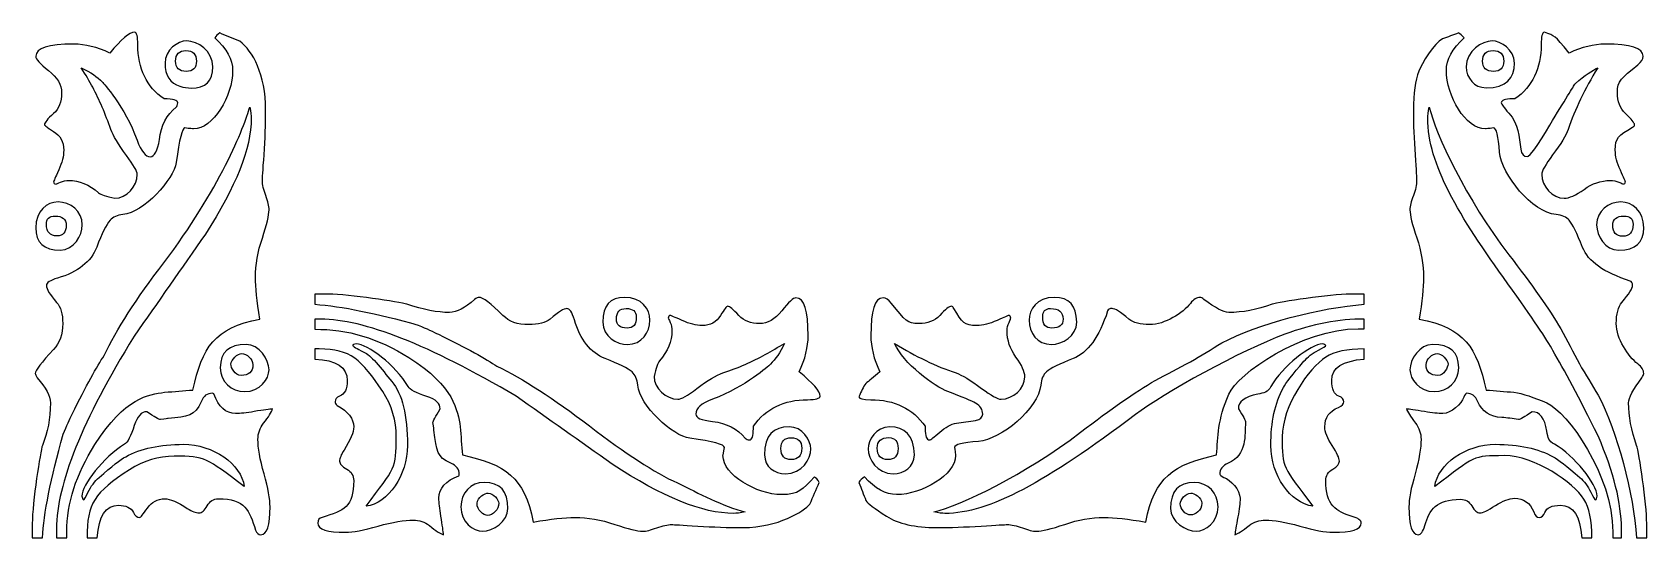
# Model space of a CAD drawing. Header units: centimetres. Extents: x -7.5 to 5.7, y 0.6 to 4.8.
import ezdxf

# ---------------------------------------------------------------- set-up
doc = ezdxf.new("R2010")
doc.units = ezdxf.units.CM
doc.header["$MEASUREMENT"] = 0
doc.layers.add('Camada 1', color=7, linetype='Continuous')

msp = doc.modelspace()

# ---------------------------------------------------------------- linework, layer by layer
at = {"layer": 'Camada 1'}
for points, knots in [([(-7.41249, 0.63738), (-7.41249, 0.63738), (-7.49531, 0.63738), (-7.49531, 0.63738), (-7.49531, 0.63738), (-7.49531, 0.63738), (-7.49531, 0.75269), (-7.49531, 0.75269), (-7.49531, 0.75269), (-7.49531, 0.92047), (-7.42835, 1.35126), (-7.41249, 1.38991), (-7.41249, 1.38991), (-7.36968, 1.49488), (-7.34754, 1.6102), (-7.34754, 1.73791), (-7.34754, 1.73791), (-7.34754, 1.79662), (-7.38414, 1.86286), (-7.4546, 1.94157), (-7.4546, 1.94157), (-7.46495, 1.95816), (-7.47115, 1.9706), (-7.47115, 1.97817), (-7.47115, 1.97817), (-7.47115, 2.00237), (-7.42006, 2.06723), (-7.32133, 2.17429), (-7.32133, 2.17429), (-7.27092, 2.2274), (-7.24676, 2.29783), (-7.24676, 2.38484), (-7.24676, 2.38484), (-7.24676, 2.46355), (-7.26266, 2.52016), (-7.29717, 2.55882), (-7.29717, 2.55882), (-7.35173, 2.62167), (-7.38003, 2.66793), (-7.38003, 2.69624), (-7.38003, 2.69624), (-7.38003, 2.7183), (-7.34967, 2.73908), (-7.28888, 2.75696), (-7.28888, 2.75696), (-7.12319, 2.80394), (-7.01617, 2.88886), (-6.96926, 3.00969), (-6.96926, 3.00969), (-6.9271, 3.12154), (-6.89054, 3.19402), (-6.86014, 3.22853), (-6.86014, 3.22853), (-6.83804, 3.25482), (-6.80144, 3.27064), (-6.75518, 3.27483), (-6.75518, 3.27483), (-6.58671, 3.29134), (-6.33816, 3.56203), (-6.32021, 3.70147), (-6.32021, 3.70147), (-6.29399, 3.88998), (-6.2712, 3.98319), (-6.24914, 3.98319), (-6.24914, 3.98319), (-6.20908, 3.97699), (-6.18419, 3.97486), (-6.17868, 3.97486), (-6.17868, 3.97486), (-6.01847, 3.97486), (-5.85902, 4.24213), (-5.85902, 4.45199), (-5.85902, 4.45199), (-5.85902, 4.54109), (-5.90738, 4.63012), (-6.0047, 4.71713), (-6.0047, 4.71713), (-5.9964, 4.73303), (-5.98195, 4.74749), (-5.96399, 4.75787), (-5.96399, 4.75787), (-5.90943, 4.73508), (-5.85487, 4.71294), (-5.80032, 4.69087), (-5.80032, 4.69087), (-5.69467, 4.6101), (-5.58974, 4.42159), (-5.58974, 4.12818), (-5.58974, 4.12818), (-5.58974, 4.01291), (-5.59388, 3.89204), (-5.60214, 3.76436), (-5.60214, 3.76436), (-5.61184, 3.63523), (-5.61599, 3.56409), (-5.61599, 3.55374), (-5.61599, 3.55374), (-5.61599, 3.51992), (-5.60632, 3.47708), (-5.58768, 3.43085), (-5.58768, 3.43085), (-5.56972, 3.38181), (-5.56143, 3.34384), (-5.56143, 3.31348), (-5.56143, 3.31348), (-5.56143, 3.27064), (-5.57939, 3.19402), (-5.61599, 3.08289), (-5.61599, 3.08289), (-5.65464, 2.97172), (-5.6726, 2.86402), (-5.6726, 2.76114), (-5.6726, 2.76114), (-5.6726, 2.68452), (-5.66088, 2.57122), (-5.63668, 2.42144), (-5.63668, 2.42144), (-6.00884, 2.35033), (-6.10757, 2.19294), (-6.18282, 1.84284), (-6.18282, 1.84284), (-6.25945, 1.83664), (-6.33611, 1.8304), (-6.41479, 1.82489), (-6.41479, 1.82489), (-6.5446, 1.80624), (-6.73859, 1.78418), (-6.98371, 1.39756), (-6.98371, 1.39756), (-7.13704, 1.15518), (-7.21435, 0.91834), (-7.21435, 0.6857), (-7.21435, 0.6857), (-7.21435, 0.6857), (-7.21435, 0.63738), (-7.21435, 0.63738), (-7.21435, 0.63738), (-7.21435, 0.63738), (-7.29717, 0.63738), (-7.29717, 0.63738), (-7.29717, 0.63738), (-7.29717, 0.63738), (-7.29717, 0.71195), (-7.29717, 0.71195), (-7.29717, 0.71195), (-7.29717, 1.0744), (-7.08659, 1.59776), (-6.66402, 2.28196), (-6.66402, 2.28196), (-6.47003, 2.55882), (-6.27535, 2.83776), (-6.08136, 3.11531), (-6.08136, 3.11531), (-5.83281, 3.50127), (-5.70711, 3.81678), (-5.70711, 4.06187), (-5.70711, 4.06187), (-5.70711, 4.08192), (-5.71125, 4.11232), (-5.71955, 4.15303), (-5.71955, 4.15303), (-5.75752, 4.00115), (-5.97639, 3.46331), (-6.42103, 2.88266), (-6.42103, 2.88266), (-6.64538, 2.58918), (-6.80764, 2.33652), (-6.90846, 2.12385), (-6.90846, 2.12385), (-6.96713, 2.03897), (-7.05414, 1.87944), (-7.16945, 1.6468), (-7.16945, 1.6468), (-7.19015, 1.60605), (-7.21435, 1.55149), (-7.24265, 1.48244), (-7.24265, 1.48244), (-7.34549, 1.11652), (-7.4021, 0.83346), (-7.41249, 0.63738)], [0, 0, 0, 0, 0.02173913, 0.02173913, 0.02173913, 0.02173913, 0.04347826, 0.04347826, 0.04347826, 0.04347826, 0.06521739, 0.06521739, 0.06521739, 0.06521739, 0.08695652, 0.08695652, 0.08695652, 0.08695652, 0.10869565, 0.10869565, 0.10869565, 0.10869565, 0.13043478, 0.13043478, 0.13043478, 0.13043478, 0.15217391, 0.15217391, 0.15217391, 0.15217391, 0.17391304, 0.17391304, 0.17391304, 0.17391304, 0.19565217, 0.19565217, 0.19565217, 0.19565217, 0.2173913, 0.2173913, 0.2173913, 0.2173913, 0.23913043, 0.23913043, 0.23913043, 0.23913043, 0.26086957, 0.26086957, 0.26086957, 0.26086957, 0.2826087, 0.2826087, 0.2826087, 0.2826087, 0.30434783, 0.30434783, 0.30434783, 0.30434783, 0.32608696, 0.32608696, 0.32608696, 0.32608696, 0.34782609, 0.34782609, 0.34782609, 0.34782609, 0.36956522, 0.36956522, 0.36956522, 0.36956522, 0.39130435, 0.39130435, 0.39130435, 0.39130435, 0.41304348, 0.41304348, 0.41304348, 0.41304348, 0.43478261, 0.43478261, 0.43478261, 0.43478261, 0.45652174, 0.45652174, 0.45652174, 0.45652174, 0.47826087, 0.47826087, 0.47826087, 0.47826087, 0.5, 0.5, 0.5, 0.5, 0.52173913, 0.52173913, 0.52173913, 0.52173913, 0.54347826, 0.54347826, 0.54347826, 0.54347826, 0.56521739, 0.56521739, 0.56521739, 0.56521739, 0.58695652, 0.58695652, 0.58695652, 0.58695652, 0.60869565, 0.60869565, 0.60869565, 0.60869565, 0.63043478, 0.63043478, 0.63043478, 0.63043478, 0.65217391, 0.65217391, 0.65217391, 0.65217391, 0.67391304, 0.67391304, 0.67391304, 0.67391304, 0.69565217, 0.69565217, 0.69565217, 0.69565217, 0.7173913, 0.7173913, 0.7173913, 0.7173913, 0.73913043, 0.73913043, 0.73913043, 0.73913043, 0.76086957, 0.76086957, 0.76086957, 0.76086957, 0.7826087, 0.7826087, 0.7826087, 0.7826087, 0.80434783, 0.80434783, 0.80434783, 0.80434783, 0.82608696, 0.82608696, 0.82608696, 0.82608696, 0.84782609, 0.84782609, 0.84782609, 0.84782609, 0.86956522, 0.86956522, 0.86956522, 0.86956522, 0.89130435, 0.89130435, 0.89130435, 0.89130435, 0.91304348, 0.91304348, 0.91304348, 0.91304348, 0.93478261, 0.93478261, 0.93478261, 0.93478261, 0.95652174, 0.95652174, 0.95652174, 0.95652174, 1, 1, 1, 1]), ([(-7.3959, 4.00941), (-7.3959, 4.02531), (-7.37174, 4.05567), (-7.32133, 4.09988), (-7.32133, 4.09988), (-7.27853, 4.13853), (-7.25646, 4.19514), (-7.25646, 4.2704), (-7.25646, 4.2704), (-7.25646, 4.33458), (-7.29093, 4.39538), (-7.36208, 4.45199), (-7.36208, 4.45199), (-7.4325, 4.50654), (-7.46704, 4.5452), (-7.46704, 4.5673), (-7.46704, 4.5673), (-7.46704, 4.63426), (-7.36344, 4.66672), (-7.15568, 4.66672), (-7.15568, 4.66672), (-7.06452, 4.66672), (-6.96713, 4.64256), (-6.8622, 4.59352), (-6.8622, 4.59352), (-6.76899, 4.70674), (-6.70199, 4.76335), (-6.65991, 4.76335), (-6.65991, 4.76335), (-6.64195, 4.76335), (-6.63366, 4.72953), (-6.63366, 4.66257), (-6.63366, 4.66257), (-6.63366, 4.46652), (-6.56255, 4.31875), (-6.41897, 4.2193), (-6.41897, 4.2193), (-6.3444, 4.2193), (-6.3078, 4.20964), (-6.3078, 4.18689), (-6.3078, 4.18689), (-6.30986, 4.17099), (-6.314, 4.15854), (-6.32021, 4.15303), (-6.32021, 4.15303), (-6.39683, 4.09022), (-6.44313, 4.00321), (-6.45763, 3.88789), (-6.45763, 3.88789), (-6.48178, 3.70356), (-6.57294, 3.69941), (-6.63986, 3.88378), (-6.63986, 3.88378), (-6.73859, 4.15854), (-6.91676, 4.35117), (-6.92296, 4.35741), (-6.92296, 4.35741), (-6.96302, 4.39952), (-7.01963, 4.43818), (-7.09488, 4.47272), (-7.09488, 4.47272), (-7.05828, 4.41611), (-7.02792, 4.36292), (-7.00167, 4.31457), (-7.00167, 4.31457), (-6.94712, 4.21173), (-6.8988, 4.09642), (-6.85394, 3.97075), (-6.85394, 3.97075), (-6.83599, 3.92038), (-6.79315, 3.84924), (-6.72687, 3.75812), (-6.72687, 3.75812), (-6.66821, 3.6794), (-6.63781, 3.62899), (-6.63781, 3.60278), (-6.63781, 3.60278), (-6.63781, 3.50748), (-6.72482, 3.40875), (-6.82149, 3.40875), (-6.82149, 3.40875), (-6.8926, 3.4226), (-6.93471, 3.43842), (-6.95335, 3.45292), (-6.95335, 3.45292), (-7.03207, 3.51992), (-7.11284, 3.55374), (-7.19776, 3.55374), (-7.19776, 3.55374), (-7.21986, 3.55374), (-7.24265, 3.55028), (-7.26472, 3.53993), (-7.26472, 3.53993), (-7.28682, 3.52958), (-7.29926, 3.52406), (-7.30132, 3.52406), (-7.30132, 3.52406), (-7.31513, 3.52406), (-7.32133, 3.52958), (-7.32133, 3.54408), (-7.32133, 3.54408), (-7.32133, 3.54613), (-7.30683, 3.57649), (-7.27853, 3.63934), (-7.27853, 3.63934), (-7.25231, 3.69941), (-7.2385, 3.75397), (-7.2385, 3.80088), (-7.2385, 3.80088), (-7.2385, 3.86925), (-7.26677, 3.92038), (-7.32133, 3.95485), (-7.32133, 3.95485), (-7.37174, 3.98456), (-7.3959, 4.00321), (-7.3959, 4.00941)], [0, 0, 0, 0, 0.03333333, 0.03333333, 0.03333333, 0.03333333, 0.06666667, 0.06666667, 0.06666667, 0.06666667, 0.1, 0.1, 0.1, 0.1, 0.13333333, 0.13333333, 0.13333333, 0.13333333, 0.16666667, 0.16666667, 0.16666667, 0.16666667, 0.2, 0.2, 0.2, 0.2, 0.23333333, 0.23333333, 0.23333333, 0.23333333, 0.26666667, 0.26666667, 0.26666667, 0.26666667, 0.3, 0.3, 0.3, 0.3, 0.33333333, 0.33333333, 0.33333333, 0.33333333, 0.36666667, 0.36666667, 0.36666667, 0.36666667, 0.4, 0.4, 0.4, 0.4, 0.43333333, 0.43333333, 0.43333333, 0.43333333, 0.46666667, 0.46666667, 0.46666667, 0.46666667, 0.5, 0.5, 0.5, 0.5, 0.53333333, 0.53333333, 0.53333333, 0.53333333, 0.56666667, 0.56666667, 0.56666667, 0.56666667, 0.6, 0.6, 0.6, 0.6, 0.63333333, 0.63333333, 0.63333333, 0.63333333, 0.66666667, 0.66666667, 0.66666667, 0.66666667, 0.7, 0.7, 0.7, 0.7, 0.73333333, 0.73333333, 0.73333333, 0.73333333, 0.76666667, 0.76666667, 0.76666667, 0.76666667, 0.8, 0.8, 0.8, 0.8, 0.83333333, 0.83333333, 0.83333333, 0.83333333, 0.86666667, 0.86666667, 0.86666667, 0.86666667, 0.9, 0.9, 0.9, 0.9, 0.93333333, 0.93333333, 0.93333333, 0.93333333, 1, 1, 1, 1]), ([(5.69, 0.75269), (5.69, 0.75269), (5.69, 0.63738), (5.69, 0.63738), (5.69, 0.63738), (5.69, 0.63738), (5.6071, 0.63738), (5.6071, 0.63738), (5.6071, 0.63738), (5.58503, 0.99154), (5.44902, 1.51078), (5.29368, 1.80004), (5.29368, 1.80004), (5.24259, 1.88496), (5.19009, 1.9706), (5.13971, 2.05692), (5.13971, 2.05692), (5.0893, 2.15215), (5.03893, 2.24742), (4.98784, 2.34276), (4.98784, 2.34276), (4.89531, 2.50015), (4.75306, 2.70248), (4.56318, 2.94753), (4.56318, 2.94753), (4.21521, 3.40045), (3.96461, 3.93415), (3.9142, 4.15303), (3.9142, 4.15303), (3.90591, 4.11232), (3.9018, 4.08192), (3.9018, 4.06187), (3.9018, 4.06187), (3.9018, 3.68355), (4.15035, 3.27483), (4.55697, 2.70868), (4.55697, 2.70868), (4.75724, 2.4311), (4.87872, 2.2516), (4.92358, 2.16459), (4.92358, 2.16459), (5.01405, 2.01272), (5.13766, 1.78003), (5.29368, 1.46863), (5.29368, 1.46863), (5.42072, 1.16902), (5.48353, 0.91629), (5.48353, 0.71195), (5.48353, 0.71195), (5.48353, 0.71195), (5.48353, 0.63738), (5.48353, 0.63738), (5.48353, 0.63738), (5.48353, 0.63738), (5.41311, 0.63738), (5.41311, 0.63738), (5.41311, 0.63738), (5.41311, 0.63738), (5.41311, 0.6857), (5.41311, 0.6857), (5.41311, 0.6857), (5.41311, 1.14894), (5.04236, 1.66475), (4.87458, 1.73791), (4.87458, 1.73791), (4.76755, 1.78418), (4.67647, 1.81458), (4.60601, 1.82489), (4.60601, 1.82489), (4.53076, 1.8304), (4.45414, 1.83664), (4.37748, 1.84284), (4.37748, 1.84284), (4.30222, 2.19294), (4.20346, 2.35033), (3.83134, 2.42144), (3.83134, 2.42144), (3.8555, 2.56502), (3.86725, 2.67828), (3.86725, 2.76114), (3.86725, 2.76114), (3.86725, 2.86607), (3.84929, 2.97378), (3.81269, 3.08495), (3.81269, 3.08495), (3.77404, 3.19402), (3.75608, 3.27064), (3.75608, 3.31348), (3.75608, 3.31348), (3.75608, 3.34384), (3.76643, 3.38181), (3.78439, 3.43085), (3.78439, 3.43085), (3.80303, 3.47708), (3.81064, 3.51992), (3.81064, 3.55374), (3.81064, 3.55374), (3.81064, 3.56409), (3.80645, 3.63523), (3.79888, 3.76223), (3.79888, 3.76223), (3.78857, 3.88998), (3.78439, 4.01146), (3.78439, 4.12818), (3.78439, 4.12818), (3.78439, 4.2642), (3.79888, 4.36912), (3.82928, 4.44575), (3.82928, 4.44575), (3.84724, 4.50099), (3.95841, 4.68258), (4.02122, 4.70883), (4.02122, 4.70883), (4.06539, 4.72538), (4.11025, 4.74128), (4.15446, 4.75787), (4.15446, 4.75787), (4.1648, 4.75167), (4.18071, 4.73923), (4.19935, 4.71713), (4.19935, 4.71713), (4.10199, 4.63012), (4.05367, 4.54109), (4.05367, 4.45199), (4.05367, 4.45199), (4.05367, 4.2435), (4.2111, 3.97486), (4.37337, 3.97486), (4.37337, 3.97486), (4.37542, 3.97486), (4.39753, 3.97699), (4.4396, 3.98319), (4.4396, 3.98319), (4.46239, 3.98319), (4.4783, 3.9162), (4.48861, 3.78437), (4.48861, 3.78437), (4.50451, 3.60069), (4.75515, 3.29347), (4.94987, 3.27483), (4.94987, 3.27483), (4.99815, 3.27064), (5.03475, 3.25482), (5.05689, 3.22853), (5.05689, 3.22853), (5.08516, 3.19608), (5.12176, 3.12291), (5.16593, 3.00764), (5.16593, 3.00764), (5.21086, 2.89228), (5.33991, 2.80189), (5.55467, 2.73284), (5.55467, 2.73284), (5.56845, 2.72869), (5.57468, 2.71693), (5.57468, 2.69624), (5.57468, 2.69624), (5.57468, 2.67413), (5.54638, 2.62791), (5.48768, 2.55882), (5.48768, 2.55882), (5.45732, 2.52226), (5.44145, 2.46355), (5.44145, 2.38484), (5.44145, 2.38484), (5.44145, 2.26537), (5.53809, 2.11559), (5.6168, 2.05692), (5.6168, 2.05692), (5.64925, 2.03063), (5.66584, 2.00442), (5.66584, 1.97817), (5.66584, 1.97817), (5.66584, 1.96851), (5.6596, 1.95607), (5.64925, 1.94157), (5.64925, 1.94157), (5.57883, 1.84904), (5.54223, 1.78003), (5.54223, 1.73791), (5.54223, 1.73791), (5.54223, 1.62815), (5.5643, 1.51284), (5.6071, 1.38991), (5.6071, 1.38991), (5.62924, 1.33536), (5.69, 0.91214), (5.69, 0.75269)], [0, 0, 0, 0, 0.02083333, 0.02083333, 0.02083333, 0.02083333, 0.04166667, 0.04166667, 0.04166667, 0.04166667, 0.0625, 0.0625, 0.0625, 0.0625, 0.08333333, 0.08333333, 0.08333333, 0.08333333, 0.10416667, 0.10416667, 0.10416667, 0.10416667, 0.125, 0.125, 0.125, 0.125, 0.14583333, 0.14583333, 0.14583333, 0.14583333, 0.16666667, 0.16666667, 0.16666667, 0.16666667, 0.1875, 0.1875, 0.1875, 0.1875, 0.20833333, 0.20833333, 0.20833333, 0.20833333, 0.22916667, 0.22916667, 0.22916667, 0.22916667, 0.25, 0.25, 0.25, 0.25, 0.27083333, 0.27083333, 0.27083333, 0.27083333, 0.29166667, 0.29166667, 0.29166667, 0.29166667, 0.3125, 0.3125, 0.3125, 0.3125, 0.33333333, 0.33333333, 0.33333333, 0.33333333, 0.35416667, 0.35416667, 0.35416667, 0.35416667, 0.375, 0.375, 0.375, 0.375, 0.39583333, 0.39583333, 0.39583333, 0.39583333, 0.41666667, 0.41666667, 0.41666667, 0.41666667, 0.4375, 0.4375, 0.4375, 0.4375, 0.45833333, 0.45833333, 0.45833333, 0.45833333, 0.47916667, 0.47916667, 0.47916667, 0.47916667, 0.5, 0.5, 0.5, 0.5, 0.52083333, 0.52083333, 0.52083333, 0.52083333, 0.54166667, 0.54166667, 0.54166667, 0.54166667, 0.5625, 0.5625, 0.5625, 0.5625, 0.58333333, 0.58333333, 0.58333333, 0.58333333, 0.60416667, 0.60416667, 0.60416667, 0.60416667, 0.625, 0.625, 0.625, 0.625, 0.64583333, 0.64583333, 0.64583333, 0.64583333, 0.66666667, 0.66666667, 0.66666667, 0.66666667, 0.6875, 0.6875, 0.6875, 0.6875, 0.70833333, 0.70833333, 0.70833333, 0.70833333, 0.72916667, 0.72916667, 0.72916667, 0.72916667, 0.75, 0.75, 0.75, 0.75, 0.77083333, 0.77083333, 0.77083333, 0.77083333, 0.79166667, 0.79166667, 0.79166667, 0.79166667, 0.8125, 0.8125, 0.8125, 0.8125, 0.83333333, 0.83333333, 0.83333333, 0.83333333, 0.85416667, 0.85416667, 0.85416667, 0.85416667, 0.875, 0.875, 0.875, 0.875, 0.89583333, 0.89583333, 0.89583333, 0.89583333, 0.91666667, 0.91666667, 0.91666667, 0.91666667, 0.9375, 0.9375, 0.9375, 0.9375, 0.95833333, 0.95833333, 0.95833333, 0.95833333, 1, 1, 1, 1]), ([(4.59357, 4.2193), (4.59357, 4.2193), (4.61359, 4.2193), (4.61359, 4.2193), (4.61359, 4.2193), (4.75724, 4.32081), (4.82831, 4.46858), (4.82831, 4.66257), (4.82831, 4.66257), (4.82831, 4.72953), (4.83661, 4.76335), (4.85456, 4.76335), (4.85456, 4.76335), (4.94367, 4.72953), (4.92913, 4.74749), (5.05689, 4.59352), (5.05689, 4.59352), (5.16182, 4.64256), (5.25914, 4.66672), (5.35029, 4.66672), (5.35029, 4.66672), (5.5581, 4.66672), (5.66166, 4.63426), (5.66166, 4.5673), (5.66166, 4.5673), (5.66166, 4.5452), (5.6472, 4.52313), (5.6168, 4.49688), (5.6168, 4.49688), (5.48147, 4.38914), (5.45108, 4.36707), (5.45108, 4.2704), (5.45108, 4.2704), (5.45108, 4.19933), (5.47318, 4.14272), (5.51602, 4.09988), (5.51602, 4.09988), (5.56639, 4.05362), (5.59059, 4.02322), (5.59059, 4.00941), (5.59059, 4.00941), (5.59059, 4.00115), (5.58503, 3.99495), (5.57468, 3.98871), (5.57468, 3.98871), (5.45941, 3.91825), (5.43312, 3.90585), (5.43312, 3.80088), (5.43312, 3.80088), (5.43312, 3.7526), (5.44697, 3.69736), (5.47523, 3.63729), (5.47523, 3.63729), (5.50149, 3.57444), (5.51602, 3.54408), (5.51602, 3.54408), (5.51602, 3.54408), (5.51602, 3.52958), (5.50978, 3.52406), (5.49593, 3.52406), (5.49593, 3.52406), (5.49593, 3.52406), (5.48562, 3.52958), (5.46352, 3.53993), (5.46352, 3.53993), (5.44145, 3.55028), (5.41661, 3.55374), (5.39241, 3.55374), (5.39241, 3.55374), (5.31575, 3.55374), (5.24464, 3.52958), (5.17837, 3.48126), (5.17837, 3.48126), (5.11141, 3.43291), (5.05689, 3.40875), (5.0161, 3.40875), (5.0161, 3.40875), (4.91947, 3.40875), (4.8325, 3.50542), (4.8325, 3.60278), (4.8325, 3.60278), (4.8325, 3.63105), (4.86286, 3.68355), (4.92152, 3.76223), (4.92152, 3.76223), (4.98989, 3.85338), (5.03269, 3.92244), (5.04856, 3.97075), (5.04856, 3.97075), (5.10311, 4.13439), (5.18388, 4.3008), (5.28954, 4.47272), (5.28954, 4.47272), (5.2467, 4.45408), (5.18598, 4.41196), (5.10726, 4.34497), (5.10726, 4.34497), (5.09136, 4.3229), (5.02234, 4.20964), (4.89873, 4.00526), (4.89873, 4.00526), (4.7959, 3.83337), (4.73514, 3.74845), (4.713, 3.74845), (4.713, 3.74845), (4.68678, 3.74845), (4.66814, 3.76847), (4.66057, 3.80921), (4.66057, 3.80921), (4.64608, 3.91414), (4.64398, 4.01291), (4.56318, 4.10399), (4.56318, 4.10399), (4.52247, 4.15097), (4.50246, 4.17719), (4.50246, 4.18689), (4.50246, 4.18689), (4.50246, 4.20964), (4.53282, 4.2193), (4.59357, 4.2193)], [0, 0, 0, 0, 0.03225806, 0.03225806, 0.03225806, 0.03225806, 0.06451613, 0.06451613, 0.06451613, 0.06451613, 0.09677419, 0.09677419, 0.09677419, 0.09677419, 0.12903226, 0.12903226, 0.12903226, 0.12903226, 0.16129032, 0.16129032, 0.16129032, 0.16129032, 0.19354839, 0.19354839, 0.19354839, 0.19354839, 0.22580645, 0.22580645, 0.22580645, 0.22580645, 0.25806452, 0.25806452, 0.25806452, 0.25806452, 0.29032258, 0.29032258, 0.29032258, 0.29032258, 0.32258065, 0.32258065, 0.32258065, 0.32258065, 0.35483871, 0.35483871, 0.35483871, 0.35483871, 0.38709677, 0.38709677, 0.38709677, 0.38709677, 0.41935484, 0.41935484, 0.41935484, 0.41935484, 0.4516129, 0.4516129, 0.4516129, 0.4516129, 0.48387097, 0.48387097, 0.48387097, 0.48387097, 0.51612903, 0.51612903, 0.51612903, 0.51612903, 0.5483871, 0.5483871, 0.5483871, 0.5483871, 0.58064516, 0.58064516, 0.58064516, 0.58064516, 0.61290323, 0.61290323, 0.61290323, 0.61290323, 0.64516129, 0.64516129, 0.64516129, 0.64516129, 0.67741935, 0.67741935, 0.67741935, 0.67741935, 0.70967742, 0.70967742, 0.70967742, 0.70967742, 0.74193548, 0.74193548, 0.74193548, 0.74193548, 0.77419355, 0.77419355, 0.77419355, 0.77419355, 0.80645161, 0.80645161, 0.80645161, 0.80645161, 0.83870968, 0.83870968, 0.83870968, 0.83870968, 0.87096774, 0.87096774, 0.87096774, 0.87096774, 0.90322581, 0.90322581, 0.90322581, 0.90322581, 0.93548387, 0.93548387, 0.93548387, 0.93548387, 1, 1, 1, 1]), ([(-6.41136, 4.51069), (-6.41136, 4.62186), (-6.30575, 4.69293), (-6.23323, 4.69293), (-6.23323, 4.69293), (-6.14622, 4.69293), (-6.0206, 4.61216), (-6.0206, 4.48029), (-6.0206, 4.48029), (-6.0206, 4.36498), (-6.07926, 4.30837), (-6.19869, 4.30837), (-6.19869, 4.30837), (-6.22699, 4.30837), (-6.25739, 4.31251), (-6.28985, 4.3229), (-6.28985, 4.3229), (-6.37062, 4.34702), (-6.41136, 4.40991), (-6.41136, 4.51069)], [0, 0, 0, 0, 0.16666667, 0.16666667, 0.16666667, 0.16666667, 0.33333333, 0.33333333, 0.33333333, 0.33333333, 0.5, 0.5, 0.5, 0.5, 0.66666667, 0.66666667, 0.66666667, 0.66666667, 1, 1, 1, 1]), ([(4.60948, 4.51069), (4.60948, 4.38914), (4.54522, 4.31046), (4.37748, 4.31046), (4.37748, 4.31046), (4.28221, 4.31046), (4.21521, 4.39332), (4.21521, 4.48029), (4.21521, 4.48029), (4.21521, 4.61216), (4.34708, 4.69293), (4.42789, 4.69293), (4.42789, 4.69293), (4.49831, 4.69293), (4.60948, 4.62391), (4.60948, 4.51069)], [0, 0, 0, 0, 0.2, 0.2, 0.2, 0.2, 0.4, 0.4, 0.4, 0.4, 0.6, 0.6, 0.6, 0.6, 1, 1, 1, 1]), ([(-6.32439, 4.52724), (-6.32439, 4.47272), (-6.29605, 4.44438), (-6.23738, 4.44438), (-6.23738, 4.44438), (-6.18282, 4.44438), (-6.15452, 4.47272), (-6.15452, 4.52724), (-6.15452, 4.52724), (-6.15452, 4.58594), (-6.18282, 4.61421), (-6.24081, 4.61421), (-6.24081, 4.61421), (-6.29605, 4.61421), (-6.32439, 4.58594), (-6.32439, 4.52724)], [0, 0, 0, 0, 0.2, 0.2, 0.2, 0.2, 0.4, 0.4, 0.4, 0.4, 0.6, 0.6, 0.6, 0.6, 1, 1, 1, 1]), ([(4.52247, 4.52724), (4.52247, 4.58594), (4.49416, 4.61421), (4.4355, 4.61421), (4.4355, 4.61421), (4.37748, 4.61421), (4.34917, 4.58594), (4.34917, 4.52724), (4.34917, 4.52724), (4.34917, 4.47272), (4.37888, 4.44438), (4.4396, 4.44438), (4.4396, 4.44438), (4.49416, 4.44438), (4.52247, 4.47272), (4.52247, 4.52724)], [0, 0, 0, 0, 0.2, 0.2, 0.2, 0.2, 0.4, 0.4, 0.4, 0.4, 0.6, 0.6, 0.6, 0.6, 1, 1, 1, 1]), ([(-7.46704, 3.16781), (-7.46704, 3.30724), (-7.37383, 3.37835), (-7.28473, 3.37835), (-7.28473, 3.37835), (-7.186, 3.37835), (-7.08659, 3.30519), (-7.08659, 3.19193), (-7.08659, 3.19193), (-7.08659, 3.1029), (-7.15355, 2.98549), (-7.26886, 2.98549), (-7.26886, 2.98549), (-7.40004, 2.98549), (-7.46704, 3.04629), (-7.46704, 3.16781)], [0, 0, 0, 0, 0.2, 0.2, 0.2, 0.2, 0.4, 0.4, 0.4, 0.4, 0.6, 0.6, 0.6, 0.6, 1, 1, 1, 1]), ([(5.66584, 3.16781), (5.66584, 3.04629), (5.59884, 2.98549), (5.46352, 2.98549), (5.46352, 2.98549), (5.34824, 2.98549), (5.28124, 3.10085), (5.28124, 3.19193), (5.28124, 3.19193), (5.28124, 3.30724), (5.37651, 3.37835), (5.47942, 3.37835), (5.47942, 3.37835), (5.56845, 3.37835), (5.66584, 3.30724), (5.66584, 3.16781)], [0, 0, 0, 0, 0.2, 0.2, 0.2, 0.2, 0.4, 0.4, 0.4, 0.4, 0.6, 0.6, 0.6, 0.6, 1, 1, 1, 1]), ([(-7.38003, 3.19608), (-7.38003, 3.13326), (-7.35173, 3.10085), (-7.29306, 3.10085), (-7.29306, 3.10085), (-7.24265, 3.10085), (-7.21849, 3.12912), (-7.21849, 3.18782), (-7.21849, 3.18782), (-7.21849, 3.23823), (-7.24813, 3.26307), (-7.30889, 3.26307), (-7.30889, 3.26307), (-7.35587, 3.26307), (-7.38003, 3.24028), (-7.38003, 3.19608)], [0, 0, 0, 0, 0.2, 0.2, 0.2, 0.2, 0.4, 0.4, 0.4, 0.4, 0.6, 0.6, 0.6, 0.6, 1, 1, 1, 1]), ([(5.41311, 3.18782), (5.41311, 3.12912), (5.43936, 3.09872), (5.49388, 3.09872), (5.49388, 3.09872), (5.55049, 3.09872), (5.57883, 3.13121), (5.57883, 3.19608), (5.57883, 3.19608), (5.57883, 3.24028), (5.55467, 3.26307), (5.50358, 3.26307), (5.50358, 3.26307), (5.44282, 3.26307), (5.41311, 3.23823), (5.41311, 3.18782)], [0, 0, 0, 0, 0.2, 0.2, 0.2, 0.2, 0.4, 0.4, 0.4, 0.4, 0.6, 0.6, 0.6, 0.6, 1, 1, 1, 1]), ([(-5.1879, 2.54295), (-5.1879, 2.54295), (-5.1879, 2.62578), (-5.1879, 2.62578), (-5.1879, 2.62578), (-5.1879, 2.62578), (-5.07255, 2.62578), (-5.07255, 2.62578), (-5.07255, 2.62578), (-4.9131, 2.62578), (-4.49399, 2.56091), (-4.43533, 2.54295), (-4.43533, 2.54295), (-4.30206, 2.4981), (-4.18678, 2.47599), (-4.08737, 2.47599), (-4.08737, 2.47599), (-4.02863, 2.47599), (-3.9603, 2.51255), (-3.88367, 2.58298), (-3.88367, 2.58298), (-3.86708, 2.59336), (-3.85464, 2.59956), (-3.84707, 2.59956), (-3.84707, 2.59956), (-3.81667, 2.59956), (-3.74972, 2.55052), (-3.65095, 2.4518), (-3.65095, 2.4518), (-3.60199, 2.40142), (-3.53153, 2.37654), (-3.44041, 2.37654), (-3.44041, 2.37654), (-3.36169, 2.37654), (-3.30299, 2.39104), (-3.26643, 2.42144), (-3.26643, 2.42144), (-3.19734, 2.48014), (-3.15111, 2.50841), (-3.12901, 2.50841), (-3.12901, 2.50841), (-3.10694, 2.50841), (-3.08621, 2.47805), (-3.06829, 2.41733), (-3.06829, 2.41733), (-3.0213, 2.25366), (-2.93638, 2.14595), (-2.81555, 2.09972), (-2.81555, 2.09972), (-2.70374, 2.05548), (-2.63122, 2.01895), (-2.59672, 1.99061), (-2.59672, 1.99061), (-2.57043, 1.96645), (-2.5546, 1.92985), (-2.55041, 1.88359), (-2.55041, 1.88359), (-2.5339, 1.71516), (-2.2674, 1.46658), (-2.12377, 1.44862), (-2.12377, 1.44862), (-1.93526, 1.42377), (-1.84205, 1.39962), (-1.84205, 1.3734), (-1.84205, 1.3734), (-1.85038, 1.33536), (-1.85449, 1.31261), (-1.85449, 1.30709), (-1.85449, 1.30709), (-1.85449, 1.15107), (-1.57763, 0.98949), (-1.3774, 0.98949), (-1.3774, 0.98949), (-1.23173, 0.98949), (-1.20757, 1.02746), (-1.10812, 1.13311), (-1.10812, 1.13311), (-1.09366, 1.12687), (-1.08191, 1.11028), (-1.06737, 1.08822), (-1.06737, 1.08822), (-1.09366, 1.02951), (-1.1185, 0.97085), (-1.14472, 0.91214), (-1.14472, 0.91214), (-1.19513, 0.85348), (-1.39951, 0.7202), (-1.69291, 0.7202), (-1.69291, 0.7202), (-1.81234, 0.7202), (-1.93321, 0.72435), (-2.06092, 0.73264), (-2.06092, 0.73264), (-2.18796, 0.74025), (-2.25906, 0.74436), (-2.2715, 0.74436), (-2.2715, 0.74436), (-2.30536, 0.74436), (-2.34817, 0.73611), (-2.39439, 0.71815), (-2.39439, 0.71815), (-2.44343, 0.70019), (-2.4814, 0.68988), (-2.51176, 0.68988), (-2.51176, 0.68988), (-2.55254, 0.68988), (-2.62711, 0.70776), (-2.73821, 0.74645), (-2.73821, 0.74645), (-2.84937, 0.78511), (-2.95917, 0.80307), (-3.06414, 0.80307), (-3.06414, 0.80307), (-3.14696, 0.80307), (-3.26022, 0.79135), (-3.40385, 0.76441), (-3.40385, 0.76441), (-3.47491, 1.13653), (-3.63231, 1.23389), (-3.9824, 1.31261), (-3.9824, 1.31261), (-3.9886, 1.38991), (-3.99484, 1.46658), (-4.00036, 1.5432), (-4.00036, 1.5432), (-4.02311, 1.67506), (-4.04521, 1.87119), (-4.41943, 2.10798), (-4.41943, 2.10798), (-4.66798, 2.26537), (-4.92273, 2.34276), (-5.1879, 2.33857), (-5.1879, 2.33857), (-5.1879, 2.33857), (-5.1879, 2.42144), (-5.1879, 2.42144), (-5.1879, 2.42144), (-5.1879, 2.42144), (-5.13955, 2.42144), (-5.13955, 2.42144), (-5.13955, 2.42144), (-4.7874, 2.42144), (-4.25579, 2.21082), (-3.54328, 1.79243), (-3.54328, 1.79243), (-3.28229, 1.6081), (-3.01993, 1.4224), (-2.75894, 1.23804), (-2.75894, 1.23804), (-2.35022, 0.96875), (-2.02022, 0.83552), (-1.76748, 0.83552), (-1.76748, 0.83552), (-1.74541, 0.83552), (-1.71292, 0.83967), (-1.67222, 0.84796), (-1.67222, 0.84796), (-1.85244, 0.89418), (-2.05678, 1.00124), (-2.22661, 1.08407), (-2.22661, 1.08407), (-2.41098, 1.16902), (-2.65123, 1.32505), (-2.94468, 1.54944), (-2.94468, 1.54944), (-3.23812, 1.77383), (-3.49082, 1.93815), (-3.7014, 2.03684), (-3.7014, 2.03684), (-3.78631, 2.09763), (-3.9458, 2.1846), (-4.17845, 2.29783), (-4.17845, 2.29783), (-4.21919, 2.31788), (-4.27375, 2.34276), (-4.3428, 2.37312), (-4.3428, 2.37312), (-4.68456, 2.46975), (-4.96762, 2.52636), (-5.1879, 2.54295)], [0, 0, 0, 0, 0.02173913, 0.02173913, 0.02173913, 0.02173913, 0.04347826, 0.04347826, 0.04347826, 0.04347826, 0.06521739, 0.06521739, 0.06521739, 0.06521739, 0.08695652, 0.08695652, 0.08695652, 0.08695652, 0.10869565, 0.10869565, 0.10869565, 0.10869565, 0.13043478, 0.13043478, 0.13043478, 0.13043478, 0.15217391, 0.15217391, 0.15217391, 0.15217391, 0.17391304, 0.17391304, 0.17391304, 0.17391304, 0.19565217, 0.19565217, 0.19565217, 0.19565217, 0.2173913, 0.2173913, 0.2173913, 0.2173913, 0.23913043, 0.23913043, 0.23913043, 0.23913043, 0.26086957, 0.26086957, 0.26086957, 0.26086957, 0.2826087, 0.2826087, 0.2826087, 0.2826087, 0.30434783, 0.30434783, 0.30434783, 0.30434783, 0.32608696, 0.32608696, 0.32608696, 0.32608696, 0.34782609, 0.34782609, 0.34782609, 0.34782609, 0.36956522, 0.36956522, 0.36956522, 0.36956522, 0.39130435, 0.39130435, 0.39130435, 0.39130435, 0.41304348, 0.41304348, 0.41304348, 0.41304348, 0.43478261, 0.43478261, 0.43478261, 0.43478261, 0.45652174, 0.45652174, 0.45652174, 0.45652174, 0.47826087, 0.47826087, 0.47826087, 0.47826087, 0.5, 0.5, 0.5, 0.5, 0.52173913, 0.52173913, 0.52173913, 0.52173913, 0.54347826, 0.54347826, 0.54347826, 0.54347826, 0.56521739, 0.56521739, 0.56521739, 0.56521739, 0.58695652, 0.58695652, 0.58695652, 0.58695652, 0.60869565, 0.60869565, 0.60869565, 0.60869565, 0.63043478, 0.63043478, 0.63043478, 0.63043478, 0.65217391, 0.65217391, 0.65217391, 0.65217391, 0.67391304, 0.67391304, 0.67391304, 0.67391304, 0.69565217, 0.69565217, 0.69565217, 0.69565217, 0.7173913, 0.7173913, 0.7173913, 0.7173913, 0.73913043, 0.73913043, 0.73913043, 0.73913043, 0.76086957, 0.76086957, 0.76086957, 0.76086957, 0.7826087, 0.7826087, 0.7826087, 0.7826087, 0.80434783, 0.80434783, 0.80434783, 0.80434783, 0.82608696, 0.82608696, 0.82608696, 0.82608696, 0.84782609, 0.84782609, 0.84782609, 0.84782609, 0.86956522, 0.86956522, 0.86956522, 0.86956522, 0.89130435, 0.89130435, 0.89130435, 0.89130435, 0.91304348, 0.91304348, 0.91304348, 0.91304348, 0.93478261, 0.93478261, 0.93478261, 0.93478261, 0.95652174, 0.95652174, 0.95652174, 0.95652174, 1, 1, 1, 1]), ([(-2.65744, 2.59956), (-2.52005, 2.59956), (-2.451, 2.5043), (-2.451, 2.41314), (-2.451, 2.41314), (-2.451, 2.31441), (-2.518, 2.215), (-2.63331, 2.215), (-2.63331, 2.215), (-2.72238, 2.215), (-2.83556, 2.27781), (-2.83556, 2.39724), (-2.83556, 2.39724), (-2.83556, 2.53257), (-2.7769, 2.59956), (-2.65744, 2.59956)], [0, 0, 0, 0, 0.2, 0.2, 0.2, 0.2, 0.4, 0.4, 0.4, 0.4, 0.6, 0.6, 0.6, 0.6, 1, 1, 1, 1]), ([(-2.64576, 2.50841), (-2.69818, 2.50841), (-2.72443, 2.48014), (-2.72443, 2.42144), (-2.72443, 2.42144), (-2.72443, 2.37312), (-2.69613, 2.34827), (-2.63742, 2.34827), (-2.63742, 2.34827), (-2.58701, 2.34827), (-2.56217, 2.3786), (-2.56217, 2.43939), (-2.56217, 2.43939), (-2.56217, 2.48634), (-2.59051, 2.50841), (-2.64576, 2.50841)], [0, 0, 0, 0, 0.2, 0.2, 0.2, 0.2, 0.4, 0.4, 0.4, 0.4, 0.6, 0.6, 0.6, 0.6, 1, 1, 1, 1]), ([(-1.60594, 1.54738), (-1.60594, 1.54738), (-1.60594, 1.5273), (-1.60594, 1.5273), (-1.60594, 1.5273), (-1.60594, 1.46658), (-1.6156, 1.43622), (-1.63836, 1.43622), (-1.63836, 1.43622), (-1.6522, 1.43622), (-1.66255, 1.44032), (-1.67222, 1.44862), (-1.67222, 1.44862), (-1.73503, 1.5273), (-1.82409, 1.57154), (-1.93941, 1.58604), (-1.93941, 1.58604), (-2.03056, 1.59639), (-2.07679, 1.6164), (-2.07679, 1.6468), (-2.07679, 1.6468), (-2.07679, 1.69302), (-2.03056, 1.73381), (-1.93941, 1.76827), (-1.93941, 1.76827), (-1.66464, 1.87119), (-1.48233, 2.03897), (-1.46647, 2.05342), (-1.46647, 2.05342), (-1.42572, 2.09352), (-1.38707, 2.1501), (-1.35252, 2.22326), (-1.35252, 2.22326), (-1.40365, 2.19294), (-1.45612, 2.16254), (-1.50854, 2.13214), (-1.50854, 2.13214), (-1.61351, 2.07557), (-1.72883, 2.02516), (-1.85449, 1.98236), (-1.85449, 1.98236), (-1.90905, 1.9644), (-1.98012, 1.92156), (-2.06713, 1.85528), (-2.06713, 1.85528), (-2.14379, 1.79662), (-2.19625, 1.76827), (-2.22246, 1.76827), (-2.22246, 1.76827), (-2.32188, 1.76827), (-2.41649, 1.85528), (-2.41649, 1.95401), (-2.41649, 1.95401), (-2.40268, 2.02101), (-2.38682, 2.06313), (-2.37232, 2.08177), (-2.37232, 2.08177), (-2.30536, 2.16045), (-2.2715, 2.24122), (-2.2715, 2.32617), (-2.2715, 2.32617), (-2.2715, 2.34827), (-2.27497, 2.37312), (-2.28535, 2.39518), (-2.28535, 2.39518), (-2.29566, 2.41733), (-2.30118, 2.42764), (-2.30118, 2.42973), (-2.30118, 2.42973), (-2.30118, 2.44354), (-2.29566, 2.4518), (-2.28117, 2.4518), (-2.28117, 2.4518), (-2.28117, 2.4518), (-2.25081, 2.43734), (-2.18796, 2.41109), (-2.18796, 2.41109), (-2.12788, 2.38278), (-2.07264, 2.36897), (-2.02436, 2.36897), (-2.02436, 2.36897), (-1.95736, 2.36897), (-1.90699, 2.39724), (-1.8745, 2.4518), (-1.8745, 2.4518), (-1.84414, 2.50221), (-1.82618, 2.52636), (-1.81584, 2.52636), (-1.81584, 2.52636), (-1.80203, 2.52636), (-1.77163, 2.50221), (-1.72536, 2.4518), (-1.72536, 2.4518), (-1.68256, 2.40694), (-1.62595, 2.38484), (-1.55485, 2.38484), (-1.55485, 2.38484), (-1.49066, 2.38484), (-1.42987, 2.41938), (-1.37326, 2.48976), (-1.37326, 2.48976), (-1.31874, 2.56091), (-1.28008, 2.59542), (-1.25794, 2.59542), (-1.25794, 2.59542), (-1.19098, 2.59542), (-1.15853, 2.49186), (-1.15853, 2.28615), (-1.15853, 2.28615), (-1.15853, 2.19499), (-1.18269, 2.09763), (-1.23173, 1.99061), (-1.23173, 1.99061), (-1.1185, 1.89945), (-1.06189, 1.83459), (-1.06189, 1.79243), (-1.06189, 1.79243), (-1.06189, 1.77383), (-1.09572, 1.76417), (-1.16268, 1.76417), (-1.16268, 1.76417), (-1.35671, 1.76417), (-1.50444, 1.69097), (-1.60594, 1.54738)], [0, 0, 0, 0, 0.03125, 0.03125, 0.03125, 0.03125, 0.0625, 0.0625, 0.0625, 0.0625, 0.09375, 0.09375, 0.09375, 0.09375, 0.125, 0.125, 0.125, 0.125, 0.15625, 0.15625, 0.15625, 0.15625, 0.1875, 0.1875, 0.1875, 0.1875, 0.21875, 0.21875, 0.21875, 0.21875, 0.25, 0.25, 0.25, 0.25, 0.28125, 0.28125, 0.28125, 0.28125, 0.3125, 0.3125, 0.3125, 0.3125, 0.34375, 0.34375, 0.34375, 0.34375, 0.375, 0.375, 0.375, 0.375, 0.40625, 0.40625, 0.40625, 0.40625, 0.4375, 0.4375, 0.4375, 0.4375, 0.46875, 0.46875, 0.46875, 0.46875, 0.5, 0.5, 0.5, 0.5, 0.53125, 0.53125, 0.53125, 0.53125, 0.5625, 0.5625, 0.5625, 0.5625, 0.59375, 0.59375, 0.59375, 0.59375, 0.625, 0.625, 0.625, 0.625, 0.65625, 0.65625, 0.65625, 0.65625, 0.6875, 0.6875, 0.6875, 0.6875, 0.71875, 0.71875, 0.71875, 0.71875, 0.75, 0.75, 0.75, 0.75, 0.78125, 0.78125, 0.78125, 0.78125, 0.8125, 0.8125, 0.8125, 0.8125, 0.84375, 0.84375, 0.84375, 0.84375, 0.875, 0.875, 0.875, 0.875, 0.90625, 0.90625, 0.90625, 0.90625, 0.9375, 0.9375, 0.9375, 0.9375, 1, 1, 1, 1]), ([(3.26724, 2.62578), (3.26724, 2.62578), (3.38255, 2.62578), (3.38255, 2.62578), (3.38255, 2.62578), (3.38255, 2.62578), (3.38255, 2.54295), (3.38255, 2.54295), (3.38255, 2.54295), (3.03459, 2.51811), (2.50915, 2.38278), (2.21989, 2.2274), (2.21989, 2.2274), (2.13494, 2.17635), (2.04933, 2.12385), (1.96301, 2.07344), (1.96301, 2.07344), (1.86774, 2.02306), (1.77039, 1.97197), (1.67581, 1.92156), (1.67581, 1.92156), (1.51564, 1.82698), (1.31335, 1.68682), (1.06685, 1.49903), (1.06685, 1.49903), (0.61324, 1.15107), (0.08369, 0.89833), (-0.13309, 0.84796), (-0.13309, 0.84796), (-0.09239, 0.83967), (-0.06203, 0.83552), (-0.04194, 0.83552), (-0.04194, 0.83552), (0.32257, 0.83552), (0.77965, 1.09027), (1.51564, 1.64265), (1.51564, 1.64265), (1.73588, 1.81245), (2.38349, 2.17079), (2.73354, 2.29783), (2.73354, 2.29783), (2.96208, 2.38278), (3.17818, 2.42353), (3.38255, 2.42144), (3.38255, 2.42144), (3.38255, 2.42144), (3.38255, 2.34276), (3.38255, 2.34276), (3.38255, 2.34276), (3.38255, 2.34276), (3.33424, 2.34276), (3.33424, 2.34276), (3.33424, 2.34276), (2.87096, 2.34276), (2.34898, 1.97612), (2.2765, 1.80834), (2.2765, 1.80834), (2.18535, 1.59639), (2.1874, 1.46448), (2.17709, 1.31261), (2.17709, 1.31261), (1.827, 1.23389), (1.6696, 1.13653), (1.5985, 0.76441), (1.5985, 0.76441), (1.45492, 0.79135), (1.34162, 0.80307), (1.25879, 0.80307), (1.25879, 0.80307), (1.15386, 0.80307), (1.04616, 0.78511), (0.93704, 0.74645), (0.93704, 0.74645), (0.82587, 0.70776), (0.74925, 0.68988), (0.70645, 0.68988), (0.70645, 0.68988), (0.67605, 0.68988), (0.63808, 0.70019), (0.59114, 0.71815), (0.59114, 0.71815), (0.54286, 0.73611), (0.50002, 0.74436), (0.46616, 0.74436), (0.46616, 0.74436), (0.4517, 0.74436), (0.38128, 0.74025), (0.25352, 0.73264), (0.25352, 0.73264), (0.12371, 0.72435), (0.00292, 0.7202), (-0.10825, 0.7202), (-0.10825, 0.7202), (-0.28432, 0.7202), (-0.42243, 0.75056), (-0.51903, 0.81341), (-0.51903, 0.81341), (-0.61848, 0.87627), (-0.67303, 0.91834), (-0.68681, 0.94049), (-0.68681, 0.94049), (-0.70545, 0.98949), (-0.72554, 1.03784), (-0.74342, 1.08822), (-0.74342, 1.08822), (-0.73585, 1.10686), (-0.7193, 1.12272), (-0.69719, 1.13311), (-0.69719, 1.13311), (-0.61018, 1.03784), (-0.52321, 0.98949), (-0.4362, 0.98949), (-0.4362, 0.98949), (-0.22767, 0.98949), (0.04503, 1.15107), (0.04503, 1.30709), (0.04503, 1.30709), (0.04503, 1.31261), (0.04294, 1.32505), (0.04089, 1.343), (0.04089, 1.343), (0.03883, 1.36165), (0.03674, 1.37127), (0.03674, 1.3734), (0.03674, 1.3734), (0.03674, 1.39756), (0.10165, 1.41411), (0.23146, 1.42377), (0.23146, 1.42377), (0.4151, 1.43827), (0.72304, 1.68887), (0.741, 1.88359), (0.741, 1.88359), (0.7451, 1.93195), (0.76101, 1.96851), (0.78722, 1.99061), (0.78722, 1.99061), (0.81967, 2.01895), (0.89287, 2.05548), (1.0061, 2.09972), (1.0061, 2.09972), (1.12552, 2.14595), (1.21805, 2.27576), (1.28714, 2.4884), (1.28714, 2.4884), (1.29124, 2.50221), (1.30296, 2.50841), (1.32366, 2.50841), (1.32366, 2.50841), (1.3458, 2.50841), (1.39203, 2.48014), (1.46112, 2.42144), (1.46112, 2.42144), (1.49768, 2.39104), (1.55433, 2.37654), (1.63095, 2.37654), (1.63095, 2.37654), (1.75243, 2.37654), (1.90434, 2.47181), (1.96301, 2.55052), (1.96301, 2.55052), (1.9893, 2.58298), (2.01551, 2.59956), (2.04173, 2.59956), (2.04173, 2.59956), (2.04933, 2.59956), (2.05968, 2.59336), (2.07418, 2.58298), (2.07418, 2.58298), (2.1667, 2.51255), (2.2337, 2.47599), (2.2765, 2.47599), (2.2765, 2.47599), (2.38973, 2.47599), (2.5071, 2.4981), (2.63002, 2.54295), (2.63002, 2.54295), (2.68454, 2.56091), (3.10779, 2.62578), (3.26724, 2.62578)], [0, 0, 0, 0, 0.02173913, 0.02173913, 0.02173913, 0.02173913, 0.04347826, 0.04347826, 0.04347826, 0.04347826, 0.06521739, 0.06521739, 0.06521739, 0.06521739, 0.08695652, 0.08695652, 0.08695652, 0.08695652, 0.10869565, 0.10869565, 0.10869565, 0.10869565, 0.13043478, 0.13043478, 0.13043478, 0.13043478, 0.15217391, 0.15217391, 0.15217391, 0.15217391, 0.17391304, 0.17391304, 0.17391304, 0.17391304, 0.19565217, 0.19565217, 0.19565217, 0.19565217, 0.2173913, 0.2173913, 0.2173913, 0.2173913, 0.23913043, 0.23913043, 0.23913043, 0.23913043, 0.26086957, 0.26086957, 0.26086957, 0.26086957, 0.2826087, 0.2826087, 0.2826087, 0.2826087, 0.30434783, 0.30434783, 0.30434783, 0.30434783, 0.32608696, 0.32608696, 0.32608696, 0.32608696, 0.34782609, 0.34782609, 0.34782609, 0.34782609, 0.36956522, 0.36956522, 0.36956522, 0.36956522, 0.39130435, 0.39130435, 0.39130435, 0.39130435, 0.41304348, 0.41304348, 0.41304348, 0.41304348, 0.43478261, 0.43478261, 0.43478261, 0.43478261, 0.45652174, 0.45652174, 0.45652174, 0.45652174, 0.47826087, 0.47826087, 0.47826087, 0.47826087, 0.5, 0.5, 0.5, 0.5, 0.52173913, 0.52173913, 0.52173913, 0.52173913, 0.54347826, 0.54347826, 0.54347826, 0.54347826, 0.56521739, 0.56521739, 0.56521739, 0.56521739, 0.58695652, 0.58695652, 0.58695652, 0.58695652, 0.60869565, 0.60869565, 0.60869565, 0.60869565, 0.63043478, 0.63043478, 0.63043478, 0.63043478, 0.65217391, 0.65217391, 0.65217391, 0.65217391, 0.67391304, 0.67391304, 0.67391304, 0.67391304, 0.69565217, 0.69565217, 0.69565217, 0.69565217, 0.7173913, 0.7173913, 0.7173913, 0.7173913, 0.73913043, 0.73913043, 0.73913043, 0.73913043, 0.76086957, 0.76086957, 0.76086957, 0.76086957, 0.7826087, 0.7826087, 0.7826087, 0.7826087, 0.80434783, 0.80434783, 0.80434783, 0.80434783, 0.82608696, 0.82608696, 0.82608696, 0.82608696, 0.84782609, 0.84782609, 0.84782609, 0.84782609, 0.86956522, 0.86956522, 0.86956522, 0.86956522, 0.89130435, 0.89130435, 0.89130435, 0.89130435, 0.91304348, 0.91304348, 0.91304348, 0.91304348, 0.93478261, 0.93478261, 0.93478261, 0.93478261, 0.95652174, 0.95652174, 0.95652174, 0.95652174, 1, 1, 1, 1]), ([(-0.20355, 1.5273), (-0.20355, 1.5273), (-0.20355, 1.54738), (-0.20355, 1.54738), (-0.20355, 1.54738), (-0.30502, 1.69097), (-0.45279, 1.76417), (-0.64678, 1.76417), (-0.64678, 1.76417), (-0.71169, 1.76417), (-0.74342, 1.77174), (-0.74342, 1.78829), (-0.74342, 1.78829), (-0.72554, 1.83253), (-0.70758, 1.86906), (-0.68894, 1.89535), (-0.68894, 1.89535), (-0.66265, 1.91536), (-0.62468, 1.94781), (-0.57358, 1.99061), (-0.57358, 1.99061), (-0.62262, 2.09763), (-0.64678, 2.19499), (-0.64678, 2.28615), (-0.64678, 2.28615), (-0.64678, 2.49186), (-0.61437, 2.59542), (-0.54737, 2.59542), (-0.54737, 2.59542), (-0.52526, 2.59542), (-0.5032, 2.58092), (-0.47695, 2.55052), (-0.47695, 2.55052), (-0.36369, 2.40694), (-0.35128, 2.38484), (-0.25396, 2.38484), (-0.25396, 2.38484), (-0.1835, 2.38484), (-0.12689, 2.40694), (-0.08409, 2.4518), (-0.08409, 2.4518), (-0.03783, 2.50221), (-0.00541, 2.52636), (0.01049, 2.52636), (0.01049, 2.52636), (0.01878, 2.52636), (0.02498, 2.52016), (0.03119, 2.50841), (0.03119, 2.50841), (0.10165, 2.39313), (0.11409, 2.36897), (0.21901, 2.36897), (0.21901, 2.36897), (0.26733, 2.36897), (0.32257, 2.38278), (0.3847, 2.41109), (0.3847, 2.41109), (0.44546, 2.43734), (0.47586, 2.4518), (0.47586, 2.4518), (0.47586, 2.4518), (0.49035, 2.4518), (0.49587, 2.44354), (0.49587, 2.42973), (0.49587, 2.42973), (0.49587, 2.42764), (0.49245, 2.41733), (0.48206, 2.39518), (0.48206, 2.39518), (0.47171, 2.37312), (0.46616, 2.35033), (0.46616, 2.32617), (0.46616, 2.32617), (0.46616, 2.24955), (0.49035, 2.1784), (0.53867, 2.11213), (0.53867, 2.11213), (0.58703, 2.04517), (0.61119, 1.99267), (0.61119, 1.94986), (0.61119, 1.94986), (0.61119, 1.85528), (0.51246, 1.76827), (0.41715, 1.76827), (0.41715, 1.76827), (0.38885, 1.76827), (0.33635, 1.79799), (0.25767, 1.85665), (0.25767, 1.85665), (0.16655, 1.92361), (0.0975, 1.96645), (0.04914, 1.98236), (0.04914, 1.98236), (-0.11445, 2.03684), (-0.28086, 2.11764), (-0.45279, 2.22326), (-0.45279, 2.22326), (-0.38583, 2.06313), (-0.12484, 1.86906), (-0.01782, 1.8304), (-0.01782, 1.8304), (0.10165, 1.78418), (0.17895, 1.75382), (0.20867, 1.73586), (0.20867, 1.73586), (0.24732, 1.71303), (0.26733, 1.68267), (0.26733, 1.6468), (0.26733, 1.6468), (0.26733, 1.62051), (0.24732, 1.60186), (0.20867, 1.59429), (0.20867, 1.59429), (0.15616, 1.58809), (0.1037, 1.5798), (0.05333, 1.5736), (0.05333, 1.5736), (0.00703, 1.5639), (-0.03783, 1.53905), (-0.08409, 1.49903), (-0.08409, 1.49903), (-0.13104, 1.45623), (-0.15725, 1.43622), (-0.16695, 1.43622), (-0.16695, 1.43622), (-0.1918, 1.43622), (-0.20355, 1.46658), (-0.20355, 1.5273)], [0, 0, 0, 0, 0.03030303, 0.03030303, 0.03030303, 0.03030303, 0.06060606, 0.06060606, 0.06060606, 0.06060606, 0.09090909, 0.09090909, 0.09090909, 0.09090909, 0.12121212, 0.12121212, 0.12121212, 0.12121212, 0.15151515, 0.15151515, 0.15151515, 0.15151515, 0.18181818, 0.18181818, 0.18181818, 0.18181818, 0.21212121, 0.21212121, 0.21212121, 0.21212121, 0.24242424, 0.24242424, 0.24242424, 0.24242424, 0.27272727, 0.27272727, 0.27272727, 0.27272727, 0.3030303, 0.3030303, 0.3030303, 0.3030303, 0.33333333, 0.33333333, 0.33333333, 0.33333333, 0.36363636, 0.36363636, 0.36363636, 0.36363636, 0.39393939, 0.39393939, 0.39393939, 0.39393939, 0.42424242, 0.42424242, 0.42424242, 0.42424242, 0.45454545, 0.45454545, 0.45454545, 0.45454545, 0.48484848, 0.48484848, 0.48484848, 0.48484848, 0.51515152, 0.51515152, 0.51515152, 0.51515152, 0.54545455, 0.54545455, 0.54545455, 0.54545455, 0.57575758, 0.57575758, 0.57575758, 0.57575758, 0.60606061, 0.60606061, 0.60606061, 0.60606061, 0.63636364, 0.63636364, 0.63636364, 0.63636364, 0.66666667, 0.66666667, 0.66666667, 0.66666667, 0.6969697, 0.6969697, 0.6969697, 0.6969697, 0.72727273, 0.72727273, 0.72727273, 0.72727273, 0.75757576, 0.75757576, 0.75757576, 0.75757576, 0.78787879, 0.78787879, 0.78787879, 0.78787879, 0.81818182, 0.81818182, 0.81818182, 0.81818182, 0.84848485, 0.84848485, 0.84848485, 0.84848485, 0.87878788, 0.87878788, 0.87878788, 0.87878788, 0.90909091, 0.90909091, 0.90909091, 0.90909091, 0.93939394, 0.93939394, 0.93939394, 0.93939394, 1, 1, 1, 1]), ([(0.85213, 2.59956), (0.97364, 2.59956), (1.0344, 2.53257), (1.0344, 2.39724), (1.0344, 2.39724), (1.0344, 2.28196), (0.91703, 2.215), (0.82801, 2.215), (0.82801, 2.215), (0.71265, 2.215), (0.64569, 2.31027), (0.64569, 2.41314), (0.64569, 2.41314), (0.64569, 2.50221), (0.70851, 2.59956), (0.85213, 2.59956)], [0, 0, 0, 0, 0.2, 0.2, 0.2, 0.2, 0.4, 0.4, 0.4, 0.4, 0.6, 0.6, 0.6, 0.6, 1, 1, 1, 1]), ([(0.92327, 2.42144), (0.92327, 2.48014), (0.88873, 2.50841), (0.81967, 2.50841), (0.81967, 2.50841), (0.77756, 2.50841), (0.75686, 2.48634), (0.75686, 2.43939), (0.75686, 2.43939), (0.75686, 2.3786), (0.7817, 2.34827), (0.83211, 2.34827), (0.83211, 2.34827), (0.89287, 2.34827), (0.92327, 2.37312), (0.92327, 2.42144)], [0, 0, 0, 0, 0.2, 0.2, 0.2, 0.2, 0.4, 0.4, 0.4, 0.4, 0.6, 0.6, 0.6, 0.6, 1, 1, 1, 1]), ([(-5.9598, 2.02516), (-5.9598, 2.15215), (-5.88942, 2.215), (-5.74785, 2.215), (-5.74785, 2.215), (-5.64224, 2.215), (-5.56143, 2.09139), (-5.56143, 2.00857), (-5.56143, 2.00857), (-5.56143, 1.934), (-5.63668, 1.8304), (-5.75961, 1.8304), (-5.75961, 1.8304), (-5.87078, 1.8304), (-5.9598, 1.9119), (-5.9598, 2.02516)], [0, 0, 0, 0, 0.2, 0.2, 0.2, 0.2, 0.4, 0.4, 0.4, 0.4, 0.6, 0.6, 0.6, 0.6, 1, 1, 1, 1]), ([(-5.87283, 2.05342), (-5.87283, 2.02721), (-5.84038, 1.96227), (-5.79001, 1.96227), (-5.79001, 1.96227), (-5.72506, 1.96227), (-5.6933, 1.99061), (-5.6933, 2.04928), (-5.6933, 2.04928), (-5.6933, 2.09558), (-5.74371, 2.14043), (-5.78582, 2.14043), (-5.78582, 2.14043), (-5.81622, 2.14043), (-5.87283, 2.09352), (-5.87283, 2.05342)], [0, 0, 0, 0, 0.2, 0.2, 0.2, 0.2, 0.4, 0.4, 0.4, 0.4, 0.6, 0.6, 0.6, 0.6, 1, 1, 1, 1]), ([(-5.1879, 2.09558), (-5.1879, 2.09558), (-5.1879, 2.1784), (-5.1879, 2.1784), (-5.1879, 2.1784), (-5.1879, 2.1784), (-5.1513, 2.1784), (-5.1513, 2.1784), (-5.1513, 2.1784), (-4.89857, 2.1784), (-4.80399, 2.09139), (-4.63347, 1.8304), (-4.63347, 1.8304), (-4.5589, 1.71516), (-4.5223, 1.59224), (-4.5223, 1.46037), (-4.5223, 1.46037), (-4.5223, 1.20144), (-4.53265, 1.20973), (-4.76952, 0.89418), (-4.76952, 0.89418), (-4.5893, 0.91834), (-4.43118, 1.14688), (-4.43118, 1.38991), (-4.43118, 1.38991), (-4.43118, 1.63641), (-4.47398, 1.81039), (-4.5589, 1.9119), (-4.5589, 1.9119), (-4.60174, 1.9644), (-4.64382, 2.01682), (-4.68662, 2.06723), (-4.68662, 2.06723), (-4.72668, 2.11213), (-4.76119, 2.14043), (-4.7874, 2.15215), (-4.7874, 2.15215), (-4.8482, 2.18255), (-4.87856, 2.20051), (-4.87856, 2.20671), (-4.87856, 2.20671), (-4.87856, 2.21295), (-4.86821, 2.21706), (-4.8482, 2.21915), (-4.8482, 2.21915), (-4.75913, 2.21915), (-4.52854, 2.04722), (-4.42563, 1.87119), (-4.42563, 1.87119), (-4.41117, 1.84494), (-4.36076, 1.81868), (-4.27375, 1.79038), (-4.27375, 1.79038), (-4.19918, 1.76622), (-4.16258, 1.73167), (-4.16464, 1.68887), (-4.16464, 1.68887), (-4.20261, 1.62469), (-4.22338, 1.58809), (-4.22338, 1.57774), (-4.22338, 1.57774), (-4.21714, 1.53563), (-4.21505, 1.51489), (-4.21505, 1.51489), (-4.21505, 1.51489), (-4.19089, 1.343), (-4.19298, 1.29465), (-4.07767, 1.24633), (-4.07767, 1.24633), (-4.03076, 1.22563), (-4.00861, 1.19524), (-4.00861, 1.15518), (-4.00861, 1.15518), (-4.00861, 1.15107), (-4.01067, 1.14688), (-4.0128, 1.14273), (-4.0128, 1.14273), (-4.11978, 1.10271), (-4.17434, 1.04195), (-4.17434, 0.95913), (-4.17434, 0.95913), (-4.17434, 0.92458), (-4.16882, 0.87627), (-4.15844, 0.81341), (-4.15844, 0.81341), (-4.14603, 0.73816), (-4.13842, 0.68775), (-4.13637, 0.66154), (-4.13637, 0.66154), (-4.16258, 0.66979), (-4.20055, 0.69399), (-4.25165, 0.73611), (-4.25165, 0.73611), (-4.28962, 0.76647), (-4.33447, 0.78096), (-4.38492, 0.78096), (-4.38492, 0.78096), (-4.45603, 0.78096), (-4.55061, 0.76441), (-4.67007, 0.73264), (-4.67007, 0.73264), (-4.78953, 0.69814), (-4.8765, 0.68155), (-4.93517, 0.68155), (-4.93517, 0.68155), (-5.08708, 0.68155), (-5.16371, 0.70571), (-5.16371, 0.7568), (-5.16371, 0.7568), (-5.16371, 0.78305), (-5.1513, 0.79686), (-5.12711, 0.80307), (-5.12711, 0.80307), (-4.94898, 0.85968), (-4.8703, 0.88593), (-4.8703, 1.10477), (-4.8703, 1.10477), (-4.8703, 1.14273), (-4.88894, 1.17522), (-4.92691, 1.19729), (-4.92691, 1.19729), (-4.96557, 1.22008), (-4.98558, 1.24215), (-4.98558, 1.26223), (-4.98558, 1.26223), (-4.98558, 1.2843), (-4.97382, 1.31466), (-4.94898, 1.35331), (-4.94898, 1.35331), (-4.89651, 1.43412), (-4.8703, 1.49697), (-4.8703, 1.5432), (-4.8703, 1.5432), (-4.8703, 1.6102), (-4.91516, 1.66681), (-5.00563, 1.71722), (-5.00563, 1.71722), (-5.01594, 1.72757), (-5.02218, 1.73791), (-5.02218, 1.74758), (-5.02218, 1.74758), (-5.02218, 1.76827), (-5.00974, 1.78208), (-4.98558, 1.79243), (-4.98558, 1.79243), (-4.9435, 1.80834), (-4.92273, 1.85118), (-4.92273, 1.92156), (-4.92273, 1.92156), (-4.92273, 2.02858), (-5.01183, 2.08728), (-5.1879, 2.09558)], [0, 0, 0, 0, 0.02564103, 0.02564103, 0.02564103, 0.02564103, 0.05128205, 0.05128205, 0.05128205, 0.05128205, 0.07692308, 0.07692308, 0.07692308, 0.07692308, 0.1025641, 0.1025641, 0.1025641, 0.1025641, 0.12820513, 0.12820513, 0.12820513, 0.12820513, 0.15384615, 0.15384615, 0.15384615, 0.15384615, 0.17948718, 0.17948718, 0.17948718, 0.17948718, 0.20512821, 0.20512821, 0.20512821, 0.20512821, 0.23076923, 0.23076923, 0.23076923, 0.23076923, 0.25641026, 0.25641026, 0.25641026, 0.25641026, 0.28205128, 0.28205128, 0.28205128, 0.28205128, 0.30769231, 0.30769231, 0.30769231, 0.30769231, 0.33333333, 0.33333333, 0.33333333, 0.33333333, 0.35897436, 0.35897436, 0.35897436, 0.35897436, 0.38461538, 0.38461538, 0.38461538, 0.38461538, 0.41025641, 0.41025641, 0.41025641, 0.41025641, 0.43589744, 0.43589744, 0.43589744, 0.43589744, 0.46153846, 0.46153846, 0.46153846, 0.46153846, 0.48717949, 0.48717949, 0.48717949, 0.48717949, 0.51282051, 0.51282051, 0.51282051, 0.51282051, 0.53846154, 0.53846154, 0.53846154, 0.53846154, 0.56410256, 0.56410256, 0.56410256, 0.56410256, 0.58974359, 0.58974359, 0.58974359, 0.58974359, 0.61538462, 0.61538462, 0.61538462, 0.61538462, 0.64102564, 0.64102564, 0.64102564, 0.64102564, 0.66666667, 0.66666667, 0.66666667, 0.66666667, 0.69230769, 0.69230769, 0.69230769, 0.69230769, 0.71794872, 0.71794872, 0.71794872, 0.71794872, 0.74358974, 0.74358974, 0.74358974, 0.74358974, 0.76923077, 0.76923077, 0.76923077, 0.76923077, 0.79487179, 0.79487179, 0.79487179, 0.79487179, 0.82051282, 0.82051282, 0.82051282, 0.82051282, 0.84615385, 0.84615385, 0.84615385, 0.84615385, 0.87179487, 0.87179487, 0.87179487, 0.87179487, 0.8974359, 0.8974359, 0.8974359, 0.8974359, 0.92307692, 0.92307692, 0.92307692, 0.92307692, 0.94871795, 0.94871795, 0.94871795, 0.94871795, 1, 1, 1, 1]), ([(3.38255, 2.1784), (3.38255, 2.1784), (3.38255, 2.09558), (3.38255, 2.09558), (3.38255, 2.09558), (3.20652, 2.08177), (3.11742, 2.02516), (3.11742, 1.92156), (3.11742, 1.92156), (3.11742, 1.85118), (3.13815, 1.80624), (3.17612, 1.79243), (3.17612, 1.79243), (3.20237, 1.78208), (3.21683, 1.76622), (3.21683, 1.74758), (3.21683, 1.74758), (3.21683, 1.72962), (3.20237, 1.71303), (3.17197, 1.70131), (3.17197, 1.70131), (3.09741, 1.67095), (3.06081, 1.61845), (3.06081, 1.5432), (3.06081, 1.5432), (3.06081, 1.50108), (3.0815, 1.44862), (3.12156, 1.38991), (3.12156, 1.38991), (3.16022, 1.32916), (3.18023, 1.28639), (3.18023, 1.26223), (3.18023, 1.26223), (3.18023, 1.24215), (3.16227, 1.22008), (3.12575, 1.19729), (3.12575, 1.19729), (3.08702, 1.17522), (3.06906, 1.14273), (3.06906, 1.10477), (3.06906, 1.10477), (3.06906, 0.90252), (3.15196, 0.85142), (3.28383, 0.81136), (3.28383, 0.81136), (3.33424, 0.79686), (3.3584, 0.77891), (3.3584, 0.7568), (3.3584, 0.7568), (3.3584, 0.70571), (3.28177, 0.68155), (3.12575, 0.68155), (3.12575, 0.68155), (3.06495, 0.68155), (2.97589, 0.69814), (2.85643, 0.73264), (2.85643, 0.73264), (2.73769, 0.76441), (2.64448, 0.78096), (2.57546, 0.78096), (2.57546, 0.78096), (2.52711, 0.78096), (2.48225, 0.76647), (2.44215, 0.73611), (2.44215, 0.73611), (2.38767, 0.69399), (2.34898, 0.66979), (2.32687, 0.66154), (2.32687, 0.66154), (2.32897, 0.6857), (2.33726, 0.73405), (2.35107, 0.80718), (2.35107, 0.80718), (2.36347, 0.87006), (2.36903, 0.92047), (2.36903, 0.95913), (2.36903, 0.95913), (2.36903, 1.0254), (2.29031, 1.11447), (2.23576, 1.12892), (2.23576, 1.12892), (2.21369, 1.14068), (2.2033, 1.14894), (2.2033, 1.15518), (2.2033, 1.15518), (2.2033, 1.19524), (2.22541, 1.22563), (2.27236, 1.24633), (2.27236, 1.24633), (2.42769, 1.31051), (2.40563, 1.48107), (2.41388, 1.57774), (2.41388, 1.57774), (2.41388, 1.59429), (2.39387, 1.63021), (2.35518, 1.68887), (2.35518, 1.68887), (2.35313, 1.74758), (2.40563, 1.78829), (2.51261, 1.80834), (2.51261, 1.80834), (2.56371, 1.81868), (2.59616, 1.82489), (2.62032, 1.87119), (2.62032, 1.87119), (2.71147, 2.03478), (2.94758, 2.21915), (3.04285, 2.21915), (3.04285, 2.21915), (3.05666, 2.215), (3.06701, 2.21082), (3.06906, 2.20671), (3.06906, 2.20671), (3.06906, 2.20051), (3.04905, 2.1867), (3.00838, 2.16874), (3.00838, 2.16874), (2.95797, 2.14249), (2.91928, 2.11213), (2.89097, 2.07762), (2.89097, 2.07762), (2.79776, 1.9706), (2.74115, 1.8974), (2.72319, 1.86286), (2.72319, 1.86286), (2.65418, 1.73791), (2.62032, 1.5798), (2.62032, 1.38991), (2.62032, 1.38991), (2.62032, 1.14894), (2.77775, 0.92047), (2.96417, 0.89418), (2.96417, 0.89418), (2.7149, 1.22563), (2.71284, 1.20144), (2.71284, 1.46037), (2.71284, 1.46037), (2.71284, 1.71166), (2.93168, 2.02306), (3.06906, 2.11213), (3.06906, 2.11213), (3.13815, 2.15634), (3.24308, 2.1784), (3.38255, 2.1784)], [0, 0, 0, 0, 0.02702703, 0.02702703, 0.02702703, 0.02702703, 0.05405405, 0.05405405, 0.05405405, 0.05405405, 0.08108108, 0.08108108, 0.08108108, 0.08108108, 0.10810811, 0.10810811, 0.10810811, 0.10810811, 0.13513514, 0.13513514, 0.13513514, 0.13513514, 0.16216216, 0.16216216, 0.16216216, 0.16216216, 0.18918919, 0.18918919, 0.18918919, 0.18918919, 0.21621622, 0.21621622, 0.21621622, 0.21621622, 0.24324324, 0.24324324, 0.24324324, 0.24324324, 0.27027027, 0.27027027, 0.27027027, 0.27027027, 0.2972973, 0.2972973, 0.2972973, 0.2972973, 0.32432432, 0.32432432, 0.32432432, 0.32432432, 0.35135135, 0.35135135, 0.35135135, 0.35135135, 0.37837838, 0.37837838, 0.37837838, 0.37837838, 0.40540541, 0.40540541, 0.40540541, 0.40540541, 0.43243243, 0.43243243, 0.43243243, 0.43243243, 0.45945946, 0.45945946, 0.45945946, 0.45945946, 0.48648649, 0.48648649, 0.48648649, 0.48648649, 0.51351351, 0.51351351, 0.51351351, 0.51351351, 0.54054054, 0.54054054, 0.54054054, 0.54054054, 0.56756757, 0.56756757, 0.56756757, 0.56756757, 0.59459459, 0.59459459, 0.59459459, 0.59459459, 0.62162162, 0.62162162, 0.62162162, 0.62162162, 0.64864865, 0.64864865, 0.64864865, 0.64864865, 0.67567568, 0.67567568, 0.67567568, 0.67567568, 0.7027027, 0.7027027, 0.7027027, 0.7027027, 0.72972973, 0.72972973, 0.72972973, 0.72972973, 0.75675676, 0.75675676, 0.75675676, 0.75675676, 0.78378378, 0.78378378, 0.78378378, 0.78378378, 0.81081081, 0.81081081, 0.81081081, 0.81081081, 0.83783784, 0.83783784, 0.83783784, 0.83783784, 0.86486486, 0.86486486, 0.86486486, 0.86486486, 0.89189189, 0.89189189, 0.89189189, 0.89189189, 0.91891892, 0.91891892, 0.91891892, 0.91891892, 0.94594595, 0.94594595, 0.94594595, 0.94594595, 1, 1, 1, 1]), ([(4.15446, 2.02516), (4.15446, 1.9119), (4.06539, 1.8304), (3.95422, 1.8304), (3.95422, 1.8304), (3.83134, 1.8304), (3.75608, 1.934), (3.75608, 2.00857), (3.75608, 2.00857), (3.75608, 2.09139), (3.8348, 2.215), (3.9425, 2.215), (3.9425, 2.215), (4.08403, 2.215), (4.15446, 2.15215), (4.15446, 2.02516)], [0, 0, 0, 0, 0.2, 0.2, 0.2, 0.2, 0.4, 0.4, 0.4, 0.4, 0.6, 0.6, 0.6, 0.6, 1, 1, 1, 1]), ([(4.06745, 2.05342), (4.06745, 2.09352), (4.01083, 2.14043), (3.98047, 2.14043), (3.98047, 2.14043), (3.9384, 2.14043), (3.88799, 2.09558), (3.88799, 2.04928), (3.88799, 2.04928), (3.88799, 1.99061), (3.91975, 1.96227), (3.98462, 1.96227), (3.98462, 1.96227), (4.03503, 1.96227), (4.06745, 2.02858), (4.06745, 2.05342)], [0, 0, 0, 0, 0.2, 0.2, 0.2, 0.2, 0.4, 0.4, 0.4, 0.4, 0.6, 0.6, 0.6, 0.6, 1, 1, 1, 1]), ([(-6.96507, 0.63738), (-6.96507, 0.63738), (-7.04794, 0.63738), (-7.04794, 0.63738), (-7.04794, 0.63738), (-7.04794, 0.91834), (-6.98927, 1.00535), (-6.70062, 1.19177), (-6.70062, 1.19177), (-6.58534, 1.26634), (-6.46383, 1.30294), (-6.33611, 1.30294), (-6.33611, 1.30294), (-6.07516, 1.30294), (-6.08136, 1.2905), (-5.76372, 1.05576), (-5.76372, 1.05576), (-5.79001, 1.24009), (-6.01847, 1.39962), (-6.26154, 1.39962), (-6.26154, 1.39962), (-6.45139, 1.39962), (-6.60954, 1.36576), (-6.73239, 1.29883), (-6.73239, 1.29883), (-6.77519, 1.27669), (-6.84565, 1.22008), (-6.94917, 1.12892), (-6.94917, 1.12892), (-6.98577, 1.09856), (-7.01617, 1.05786), (-7.04033, 1.00745), (-7.04033, 1.00745), (-7.05828, 0.9667), (-7.07278, 0.94669), (-7.0783, 0.94669), (-7.0783, 0.94669), (-7.08453, 0.95289), (-7.08868, 0.96327), (-7.09074, 0.97709), (-7.09074, 0.97709), (-7.09074, 1.06611), (-6.9147, 1.2967), (-6.74277, 1.39962), (-6.74277, 1.39962), (-6.71652, 1.41411), (-6.69031, 1.46658), (-6.66197, 1.55359), (-6.66197, 1.55359), (-6.63781, 1.62815), (-6.6033, 1.66681), (-6.5605, 1.66475), (-6.5605, 1.66475), (-6.49837, 1.62264), (-6.45968, 1.60186), (-6.44724, 1.60186), (-6.44724, 1.60186), (-6.40722, 1.6081), (-6.38652, 1.6102), (-6.38652, 1.6102), (-6.38652, 1.6102), (-6.22494, 1.62815), (-6.16624, 1.62815), (-6.11586, 1.74758), (-6.11586, 1.74758), (-6.09722, 1.79453), (-6.06751, 1.81663), (-6.02471, 1.81663), (-6.02471, 1.81663), (-6.0206, 1.81663), (-6.01641, 1.81458), (-6.01227, 1.81245), (-6.01227, 1.81245), (-5.9743, 1.70546), (-5.91563, 1.6509), (-5.83486, 1.6509), (-5.83486, 1.6509), (-5.79621, 1.6509), (-5.7458, 1.65642), (-5.68295, 1.66681), (-5.68295, 1.66681), (-5.60427, 1.6813), (-5.55523, 1.68682), (-5.53313, 1.68887), (-5.53313, 1.68887), (-5.54142, 1.66266), (-5.56562, 1.62469), (-5.60632, 1.57154), (-5.60632, 1.57154), (-5.63668, 1.53354), (-5.65259, 1.48864), (-5.65259, 1.44032), (-5.65259, 1.44032), (-5.65259, 1.37127), (-5.63668, 1.27875), (-5.60214, 1.15932), (-5.60214, 1.15932), (-5.56972, 1.0399), (-5.55317, 0.95083), (-5.55317, 0.89008), (-5.55317, 0.89008), (-5.55317, 0.73816), (-5.57802, 0.66154), (-5.62843, 0.66154), (-5.62843, 0.66154), (-5.64844, 0.66154), (-5.66294, 0.67398), (-5.6726, 0.69814), (-5.6726, 0.69814), (-5.72164, 0.86173), (-5.75546, 0.95494), (-5.97639, 0.95494), (-5.97639, 0.95494), (-6.01436, 0.95494), (-6.04476, 0.9363), (-6.06751, 0.89833), (-6.06751, 0.89833), (-6.08961, 0.85968), (-6.11168, 0.83967), (-6.13382, 0.83967), (-6.13382, 0.83967), (-6.15798, 0.83967), (-6.19043, 0.85142), (-6.22905, 0.87627), (-6.22905, 0.87627), (-6.3078, 0.92873), (-6.37062, 0.95494), (-6.41479, 0.95494), (-6.41479, 0.95494), (-6.4714, 0.95494), (-6.51838, 0.93078), (-6.55498, 0.87969), (-6.55498, 0.87969), (-6.5909, 0.82932), (-6.61159, 0.80307), (-6.61711, 0.80307), (-6.61711, 0.80307), (-6.64195, 0.80307), (-6.65782, 0.81756), (-6.66821, 0.84377), (-6.66821, 0.84377), (-6.69031, 0.88174), (-6.73033, 0.90252), (-6.79109, 0.90252), (-6.79109, 0.90252), (-6.89469, 0.90252), (-6.95335, 0.81341), (-6.96507, 0.63738)], [0, 0, 0, 0, 0.02631579, 0.02631579, 0.02631579, 0.02631579, 0.05263158, 0.05263158, 0.05263158, 0.05263158, 0.07894737, 0.07894737, 0.07894737, 0.07894737, 0.10526316, 0.10526316, 0.10526316, 0.10526316, 0.13157895, 0.13157895, 0.13157895, 0.13157895, 0.15789474, 0.15789474, 0.15789474, 0.15789474, 0.18421053, 0.18421053, 0.18421053, 0.18421053, 0.21052632, 0.21052632, 0.21052632, 0.21052632, 0.23684211, 0.23684211, 0.23684211, 0.23684211, 0.26315789, 0.26315789, 0.26315789, 0.26315789, 0.28947368, 0.28947368, 0.28947368, 0.28947368, 0.31578947, 0.31578947, 0.31578947, 0.31578947, 0.34210526, 0.34210526, 0.34210526, 0.34210526, 0.36842105, 0.36842105, 0.36842105, 0.36842105, 0.39473684, 0.39473684, 0.39473684, 0.39473684, 0.42105263, 0.42105263, 0.42105263, 0.42105263, 0.44736842, 0.44736842, 0.44736842, 0.44736842, 0.47368421, 0.47368421, 0.47368421, 0.47368421, 0.5, 0.5, 0.5, 0.5, 0.52631579, 0.52631579, 0.52631579, 0.52631579, 0.55263158, 0.55263158, 0.55263158, 0.55263158, 0.57894737, 0.57894737, 0.57894737, 0.57894737, 0.60526316, 0.60526316, 0.60526316, 0.60526316, 0.63157895, 0.63157895, 0.63157895, 0.63157895, 0.65789474, 0.65789474, 0.65789474, 0.65789474, 0.68421053, 0.68421053, 0.68421053, 0.68421053, 0.71052632, 0.71052632, 0.71052632, 0.71052632, 0.73684211, 0.73684211, 0.73684211, 0.73684211, 0.76315789, 0.76315789, 0.76315789, 0.76315789, 0.78947368, 0.78947368, 0.78947368, 0.78947368, 0.81578947, 0.81578947, 0.81578947, 0.81578947, 0.84210526, 0.84210526, 0.84210526, 0.84210526, 0.86842105, 0.86842105, 0.86842105, 0.86842105, 0.89473684, 0.89473684, 0.89473684, 0.89473684, 0.92105263, 0.92105263, 0.92105263, 0.92105263, 0.94736842, 0.94736842, 0.94736842, 0.94736842, 1, 1, 1, 1]), ([(5.24259, 0.63738), (5.24259, 0.63738), (5.15973, 0.63738), (5.15973, 0.63738), (5.15973, 0.63738), (5.14797, 0.81341), (5.0893, 0.90252), (4.98574, 0.90252), (4.98574, 0.90252), (4.91532, 0.90252), (4.87252, 0.88174), (4.85871, 0.84377), (4.85871, 0.84377), (4.84832, 0.81756), (4.8325, 0.80307), (4.81173, 0.80307), (4.81173, 0.80307), (4.79377, 0.80307), (4.78, 0.81756), (4.76755, 0.84796), (4.76755, 0.84796), (4.73719, 0.92253), (4.68473, 0.95913), (4.60948, 0.95913), (4.60948, 0.95913), (4.56736, 0.95913), (4.5149, 0.93843), (4.45414, 0.90039), (4.45414, 0.90039), (4.39129, 0.85968), (4.35054, 0.83967), (4.32844, 0.83967), (4.32844, 0.83967), (4.30637, 0.83967), (4.28427, 0.85762), (4.2622, 0.89628), (4.2622, 0.89628), (4.23937, 0.93288), (4.20901, 0.95083), (4.17104, 0.95083), (4.17104, 0.95083), (3.96876, 0.95083), (3.91762, 0.86797), (3.8776, 0.73611), (3.8776, 0.73611), (3.86314, 0.6857), (3.84519, 0.66154), (3.82304, 0.66154), (3.82304, 0.66154), (3.77267, 0.66154), (3.74779, 0.73816), (3.74779, 0.89008), (3.74779, 0.89008), (3.74779, 0.95083), (3.76438, 1.0399), (3.79888, 1.15932), (3.79888, 1.15932), (3.83134, 1.27875), (3.84724, 1.37127), (3.84724, 1.44032), (3.84724, 1.44032), (3.84724, 1.48864), (3.83134, 1.53354), (3.80098, 1.5736), (3.80098, 1.5736), (3.76023, 1.62815), (3.73607, 1.66681), (3.72778, 1.68887), (3.72778, 1.68887), (3.74984, 1.68682), (3.79888, 1.67925), (3.87555, 1.66681), (3.87555, 1.66681), (3.9384, 1.65642), (3.98668, 1.6509), (4.02537, 1.6509), (4.02537, 1.6509), (4.0916, 1.6509), (4.18071, 1.72962), (4.1952, 1.78418), (4.1952, 1.78418), (4.20559, 1.80624), (4.21316, 1.81663), (4.21936, 1.81663), (4.21936, 1.81663), (4.26007, 1.81663), (4.29047, 1.79453), (4.31052, 1.74758), (4.31052, 1.74758), (4.34708, 1.66681), (4.4113, 1.62469), (4.50656, 1.61845), (4.50656, 1.61845), (4.5494, 1.6164), (4.59567, 1.6102), (4.64193, 1.60186), (4.64193, 1.60186), (4.65433, 1.60186), (4.69299, 1.62264), (4.75515, 1.66475), (4.75515, 1.66475), (4.81591, 1.66681), (4.85666, 1.61431), (4.87458, 1.50728), (4.87458, 1.50728), (4.88492, 1.44862), (4.88698, 1.42583), (4.93743, 1.39962), (4.93743, 1.39962), (5.0976, 1.30914), (5.28543, 1.0744), (5.28543, 0.97709), (5.28543, 0.97709), (5.28124, 0.95913), (5.27709, 0.94874), (5.27299, 0.94669), (5.27299, 0.94669), (5.26747, 0.94669), (5.25294, 0.9667), (5.23292, 1.0095), (5.23292, 1.0095), (5.20873, 1.05991), (5.17837, 1.10066), (5.14386, 1.12892), (5.14386, 1.12892), (5.03688, 1.22213), (4.96368, 1.27875), (4.92708, 1.2967), (4.92708, 1.2967), (4.80415, 1.36576), (4.64608, 1.39962), (4.45619, 1.39962), (4.45619, 1.39962), (4.21316, 1.39962), (3.98462, 1.24009), (3.95841, 1.05576), (3.95841, 1.05576), (4.29187, 1.30504), (4.26562, 1.30709), (4.52658, 1.30709), (4.52658, 1.30709), (4.77794, 1.30709), (5.09345, 1.08407), (5.17631, 0.95289), (5.17631, 0.95289), (5.22048, 0.88174), (5.24259, 0.77685), (5.24259, 0.63738)], [0, 0, 0, 0, 0.02631579, 0.02631579, 0.02631579, 0.02631579, 0.05263158, 0.05263158, 0.05263158, 0.05263158, 0.07894737, 0.07894737, 0.07894737, 0.07894737, 0.10526316, 0.10526316, 0.10526316, 0.10526316, 0.13157895, 0.13157895, 0.13157895, 0.13157895, 0.15789474, 0.15789474, 0.15789474, 0.15789474, 0.18421053, 0.18421053, 0.18421053, 0.18421053, 0.21052632, 0.21052632, 0.21052632, 0.21052632, 0.23684211, 0.23684211, 0.23684211, 0.23684211, 0.26315789, 0.26315789, 0.26315789, 0.26315789, 0.28947368, 0.28947368, 0.28947368, 0.28947368, 0.31578947, 0.31578947, 0.31578947, 0.31578947, 0.34210526, 0.34210526, 0.34210526, 0.34210526, 0.36842105, 0.36842105, 0.36842105, 0.36842105, 0.39473684, 0.39473684, 0.39473684, 0.39473684, 0.42105263, 0.42105263, 0.42105263, 0.42105263, 0.44736842, 0.44736842, 0.44736842, 0.44736842, 0.47368421, 0.47368421, 0.47368421, 0.47368421, 0.5, 0.5, 0.5, 0.5, 0.52631579, 0.52631579, 0.52631579, 0.52631579, 0.55263158, 0.55263158, 0.55263158, 0.55263158, 0.57894737, 0.57894737, 0.57894737, 0.57894737, 0.60526316, 0.60526316, 0.60526316, 0.60526316, 0.63157895, 0.63157895, 0.63157895, 0.63157895, 0.65789474, 0.65789474, 0.65789474, 0.65789474, 0.68421053, 0.68421053, 0.68421053, 0.68421053, 0.71052632, 0.71052632, 0.71052632, 0.71052632, 0.73684211, 0.73684211, 0.73684211, 0.73684211, 0.76315789, 0.76315789, 0.76315789, 0.76315789, 0.78947368, 0.78947368, 0.78947368, 0.78947368, 0.81578947, 0.81578947, 0.81578947, 0.81578947, 0.84210526, 0.84210526, 0.84210526, 0.84210526, 0.86842105, 0.86842105, 0.86842105, 0.86842105, 0.89473684, 0.89473684, 0.89473684, 0.89473684, 0.92105263, 0.92105263, 0.92105263, 0.92105263, 0.94736842, 0.94736842, 0.94736842, 0.94736842, 1, 1, 1, 1]), ([(-1.31455, 1.5432), (-1.20757, 1.5432), (-1.13646, 1.43412), (-1.13646, 1.36165), (-1.13646, 1.36165), (-1.13646, 1.28019), (-1.20894, 1.15932), (-1.34495, 1.15932), (-1.34495, 1.15932), (-1.43192, 1.15932), (-1.51478, 1.21803), (-1.51478, 1.31261), (-1.51478, 1.31261), (-1.51478, 1.47487), (-1.44162, 1.5432), (-1.31455, 1.5432)], [0, 0, 0, 0, 0.2, 0.2, 0.2, 0.2, 0.4, 0.4, 0.4, 0.4, 0.6, 0.6, 0.6, 0.6, 1, 1, 1, 1]), ([(-1.29804, 1.45273), (-1.35252, 1.45273), (-1.38086, 1.42377), (-1.38086, 1.36576), (-1.38086, 1.36576), (-1.38086, 1.30504), (-1.35252, 1.27464), (-1.29804, 1.27464), (-1.29804, 1.27464), (-1.2393, 1.27464), (-1.21103, 1.30709), (-1.21103, 1.36922), (-1.21103, 1.36922), (-1.21103, 1.42377), (-1.2393, 1.45273), (-1.29804, 1.45273)], [0, 0, 0, 0, 0.2, 0.2, 0.2, 0.2, 0.4, 0.4, 0.4, 0.4, 0.6, 0.6, 0.6, 0.6, 1, 1, 1, 1]), ([(-0.49076, 1.5432), (-0.37544, 1.5432), (-0.29056, 1.47281), (-0.29056, 1.31261), (-0.29056, 1.31261), (-0.29056, 1.21803), (-0.37544, 1.15932), (-0.46454, 1.15932), (-0.46454, 1.15932), (-0.59641, 1.15932), (-0.66885, 1.28019), (-0.66885, 1.36165), (-0.66885, 1.36165), (-0.66885, 1.43203), (-0.60603, 1.5432), (-0.49076, 1.5432)], [0, 0, 0, 0, 0.2, 0.2, 0.2, 0.2, 0.4, 0.4, 0.4, 0.4, 0.6, 0.6, 0.6, 0.6, 1, 1, 1, 1]), ([(-0.42448, 1.36576), (-0.42448, 1.42377), (-0.44864, 1.45417), (-0.49901, 1.45417), (-0.49901, 1.45417), (-0.56186, 1.45417), (-0.59428, 1.42583), (-0.59428, 1.36922), (-0.59428, 1.36922), (-0.59428, 1.30709), (-0.56601, 1.27464), (-0.50731, 1.27464), (-0.50731, 1.27464), (-0.45279, 1.27464), (-0.42448, 1.30504), (-0.42448, 1.36576)], [0, 0, 0, 0, 0.2, 0.2, 0.2, 0.2, 0.4, 0.4, 0.4, 0.4, 0.6, 0.6, 0.6, 0.6, 1, 1, 1, 1]), ([(-3.80427, 1.08822), (-3.67515, 1.08822), (-3.61024, 1.01779), (-3.61024, 0.87627), (-3.61024, 0.87627), (-3.61024, 0.76852), (-3.7359, 0.68988), (-3.81667, 0.68988), (-3.81667, 0.68988), (-3.89539, 0.68988), (-3.99484, 0.76647), (-3.99484, 0.89008), (-3.99484, 0.89008), (-3.99484, 1.0033), (-3.9154, 1.08822), (-3.80427, 1.08822)], [0, 0, 0, 0, 0.2, 0.2, 0.2, 0.2, 0.4, 0.4, 0.4, 0.4, 0.6, 0.6, 0.6, 0.6, 1, 1, 1, 1]), ([(1.99478, 1.08822), (2.10804, 1.08822), (2.18949, 1.00124), (2.18949, 0.89008), (2.18949, 0.89008), (2.18949, 0.76232), (2.08593, 0.68988), (2.01137, 0.68988), (2.01137, 0.68988), (1.92854, 0.68988), (1.80078, 0.76852), (1.80078, 0.87627), (1.80078, 0.87627), (1.80078, 1.01779), (1.86569, 1.08822), (1.99478, 1.08822)], [0, 0, 0, 0, 0.2, 0.2, 0.2, 0.2, 0.4, 0.4, 0.4, 0.4, 0.6, 0.6, 0.6, 0.6, 1, 1, 1, 1]), ([(-3.77182, 1.00124), (-3.79666, 1.00124), (-3.86298, 0.96875), (-3.86298, 0.91834), (-3.86298, 0.91834), (-3.86298, 0.86173), (-3.81047, 0.81962), (-3.77597, 0.81962), (-3.77597, 0.81962), (-3.73385, 0.81962), (-3.68481, 0.86797), (-3.68481, 0.91834), (-3.68481, 0.91834), (-3.68481, 0.94463), (-3.73176, 1.00124), (-3.77182, 1.00124)], [0, 0, 0, 0, 0.2, 0.2, 0.2, 0.2, 0.4, 0.4, 0.4, 0.4, 0.6, 0.6, 0.6, 0.6, 1, 1, 1, 1]), ([(1.96651, 1.00124), (1.92641, 1.00124), (1.8795, 0.94669), (1.8795, 0.91423), (1.8795, 0.91423), (1.8795, 0.87212), (1.92021, 0.82308), (1.96651, 0.82308), (1.96651, 0.82308), (2.00098, 0.82308), (2.05763, 0.86173), (2.05763, 0.91834), (2.05763, 0.91834), (2.05763, 0.96875), (1.99135, 1.00124), (1.96651, 1.00124)], [0, 0, 0, 0, 0.2, 0.2, 0.2, 0.2, 0.4, 0.4, 0.4, 0.4, 0.6, 0.6, 0.6, 0.6, 1, 1, 1, 1])]:
    msp.add_open_spline(points, degree=3, knots=knots, dxfattribs=at)

doc.saveas('drawing.dxf')
